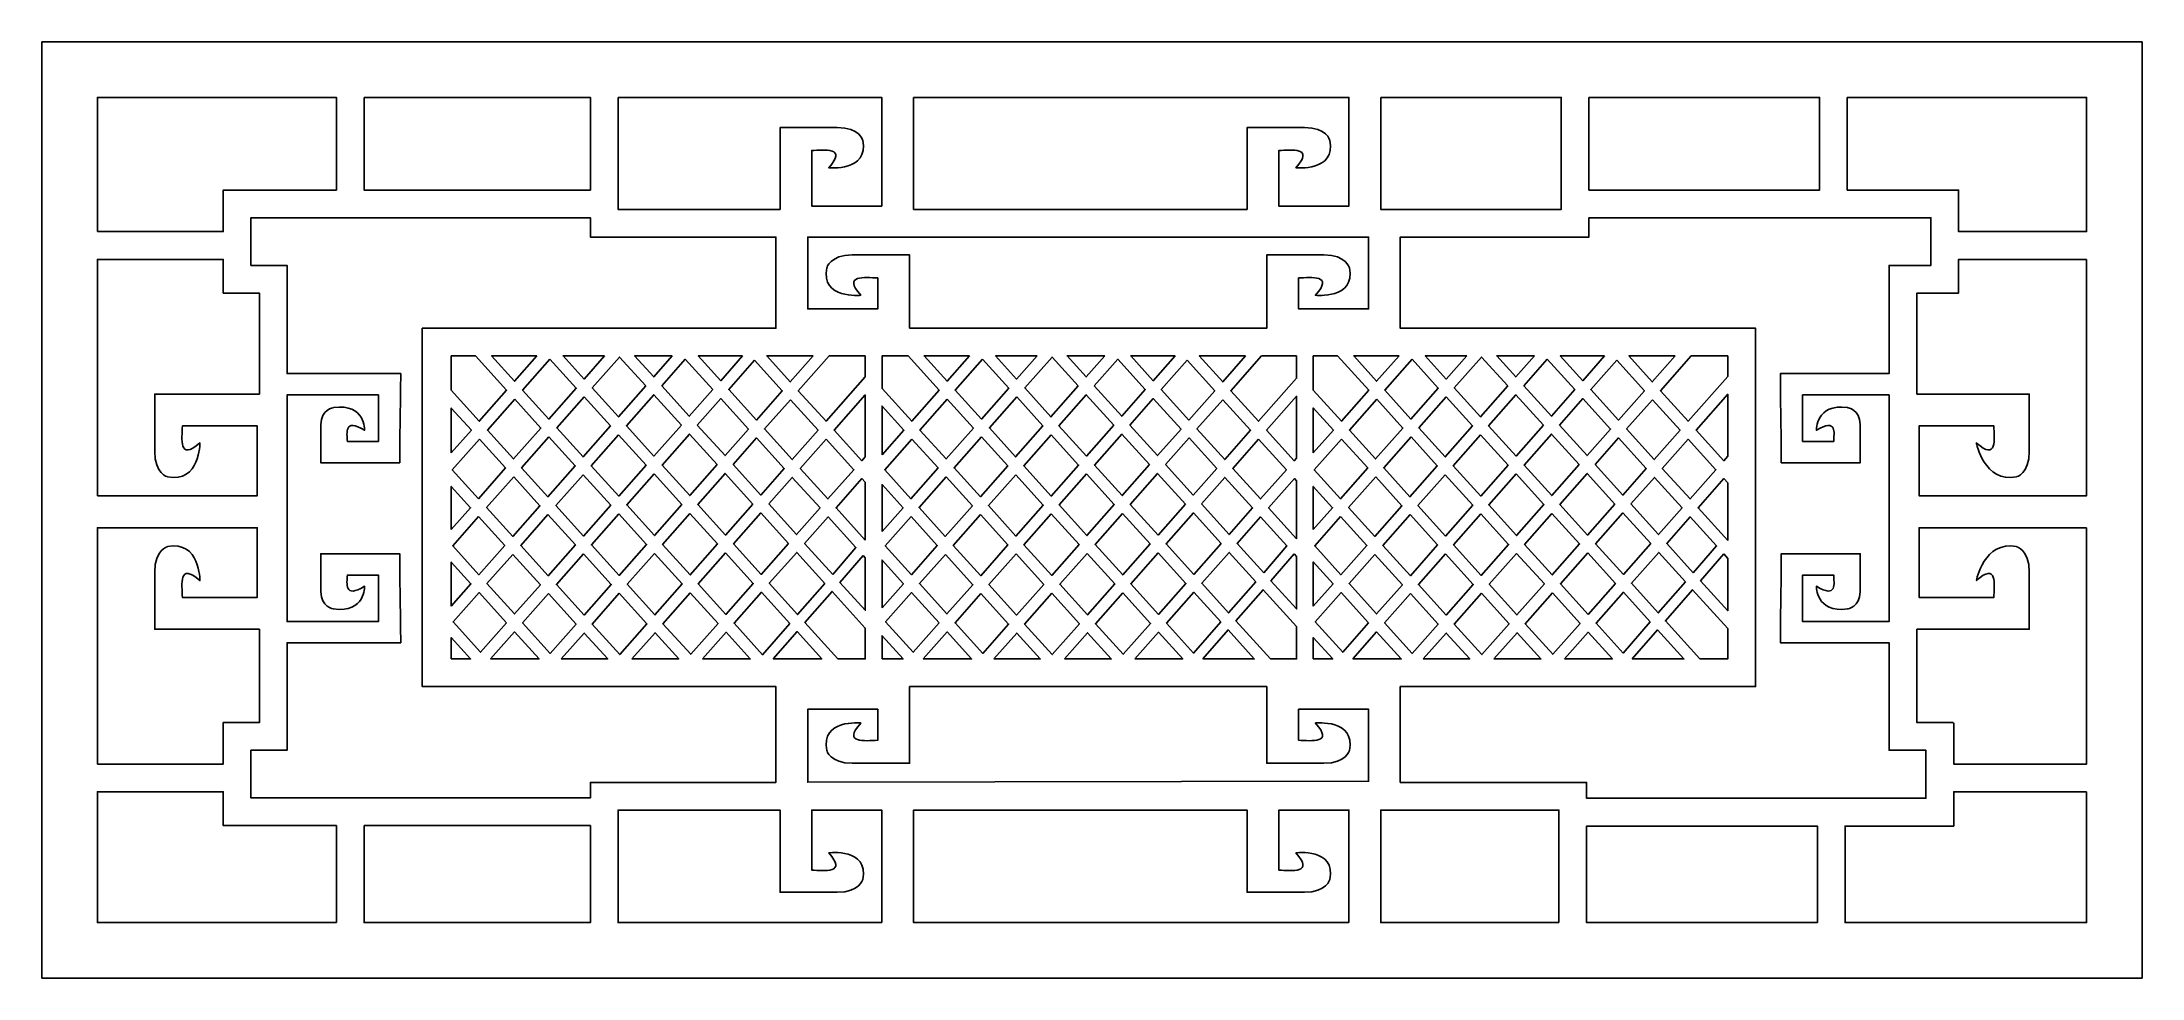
# Model space of a CAD drawing. Header units: centimetres. Extents: x -37.2 to 38.6, y 16.9 to 50.7.
import ezdxf

# ---------------------------------------------------------------- set-up
doc = ezdxf.new("R2010")
doc.units = ezdxf.units.CM
doc.header["$MEASUREMENT"] = 0
doc.layers.add('layer 1', color=7, linetype='Continuous')

msp = doc.modelspace()

# ---------------------------------------------------------------- linework, layer by layer
at = {"layer": 'layer 1', "color": 15}
for points, knots in [([(36.62549, 50.69217), (36.62549, 50.69217), (38.62549, 50.69217), (38.62549, 50.69217), (38.62549, 50.69217), (38.62549, 50.69217), (38.62549, 48.69217), (38.62549, 48.69217), (38.62549, 48.69217), (38.62549, 48.69217), (38.62549, 18.89217), (38.62549, 18.89217), (38.62549, 18.89217), (38.62549, 18.89217), (38.62549, 16.89217), (38.62549, 16.89217), (38.62549, 16.89217), (38.62549, 16.89217), (36.62549, 16.89217), (36.62549, 16.89217), (36.62549, 16.89217), (36.62549, 16.89217), (-35.17451, 16.89217), (-35.17451, 16.89217), (-35.17451, 16.89217), (-35.17451, 16.89217), (-37.17451, 16.89217), (-37.17451, 16.89217), (-37.17451, 16.89217), (-37.17451, 16.89217), (-37.17451, 18.89217), (-37.17451, 18.89217), (-37.17451, 18.89217), (-37.17451, 18.89217), (-37.17451, 48.69217), (-37.17451, 48.69217), (-37.17451, 48.69217), (-37.17451, 48.69217), (-37.17451, 50.69217), (-37.17451, 50.69217), (-37.17451, 50.69217), (-37.17451, 50.69217), (-35.17451, 50.69217), (-35.17451, 50.69217), (-35.17451, 50.69217), (-35.17451, 50.69217), (36.62549, 50.69217), (36.62549, 50.69217)], [0, 0, 0, 0, 0.07692308, 0.07692308, 0.07692308, 0.07692308, 0.15384615, 0.15384615, 0.15384615, 0.15384615, 0.23076923, 0.23076923, 0.23076923, 0.23076923, 0.30769231, 0.30769231, 0.30769231, 0.30769231, 0.38461538, 0.38461538, 0.38461538, 0.38461538, 0.46153846, 0.46153846, 0.46153846, 0.46153846, 0.53846154, 0.53846154, 0.53846154, 0.53846154, 0.61538462, 0.61538462, 0.61538462, 0.61538462, 0.69230769, 0.69230769, 0.69230769, 0.69230769, 0.76923077, 0.76923077, 0.76923077, 0.76923077, 0.84615385, 0.84615385, 0.84615385, 0.84615385, 1, 1, 1, 1]), ([(-35.17451, 43.84324), (-35.17451, 43.84324), (-30.63339, 43.84324), (-30.63339, 43.84324), (-30.63339, 43.84324), (-30.63339, 43.84324), (-30.63339, 44.34514), (-30.63339, 44.34514), (-30.63339, 44.34514), (-30.63339, 44.34514), (-30.63339, 44.78166), (-30.63339, 44.78166), (-30.63339, 44.78166), (-30.63339, 44.78166), (-30.63339, 45.34514), (-30.63339, 45.34514), (-30.63339, 45.34514), (-30.63339, 45.34514), (-26.54592, 45.34514), (-26.54592, 45.34514), (-26.54592, 45.34514), (-26.54592, 45.34514), (-26.54592, 48.69217), (-26.54592, 48.69217), (-26.54592, 48.69217), (-26.54592, 48.69217), (-35.17451, 48.69217), (-35.17451, 48.69217), (-35.17451, 48.69217), (-35.17451, 48.69217), (-35.17451, 43.84324), (-35.17451, 43.84324)], [0, 0, 0, 0, 0.11111111, 0.11111111, 0.11111111, 0.11111111, 0.22222222, 0.22222222, 0.22222222, 0.22222222, 0.33333333, 0.33333333, 0.33333333, 0.33333333, 0.44444444, 0.44444444, 0.44444444, 0.44444444, 0.55555556, 0.55555556, 0.55555556, 0.55555556, 0.66666667, 0.66666667, 0.66666667, 0.66666667, 0.77777778, 0.77777778, 0.77777778, 0.77777778, 1, 1, 1, 1]), ([(-25.54592, 48.69217), (-25.54592, 48.69217), (-25.54592, 45.34514), (-25.54592, 45.34514), (-25.54592, 45.34514), (-25.54592, 45.34514), (-17.38203, 45.34514), (-17.38203, 45.34514), (-17.38203, 45.34514), (-17.38203, 45.34514), (-17.38203, 48.69217), (-17.38203, 48.69217), (-17.38203, 48.69217), (-17.38203, 48.69217), (-25.54592, 48.69217), (-25.54592, 48.69217)], [0, 0, 0, 0, 0.2, 0.2, 0.2, 0.2, 0.4, 0.4, 0.4, 0.4, 0.6, 0.6, 0.6, 0.6, 1, 1, 1, 1]), ([(-16.38203, 48.69217), (-16.38203, 48.69217), (-16.38203, 44.6477), (-16.38203, 44.6477), (-16.38203, 44.6477), (-16.38203, 44.6477), (-10.53622, 44.6477), (-10.53622, 44.6477), (-10.53622, 44.6477), (-10.53622, 44.6477), (-10.53622, 47.60415), (-10.53622, 47.60415), (-10.53622, 47.60415), (-10.53622, 47.60415), (-9.38827, 47.60415), (-9.38827, 47.60415), (-9.38827, 47.60415), (-9.38827, 47.60415), (-8.46991, 47.60415), (-8.46991, 47.60415), (-8.46991, 47.60415), (-7.65633, 47.60415), (-7.55155, 47.14497), (-7.55155, 47.14497), (-7.55155, 47.14497), (-7.32196, 45.99702), (-8.77603, 46.15008), (-8.77603, 46.15008), (-8.77603, 46.15008), (-8.09593, 46.90983), (-8.93786, 46.78483), (-9.38827, 46.77425), (-9.38827, 46.77425), (-9.38827, 46.77425), (-9.38827, 44.76647), (-9.38827, 44.76647), (-9.38827, 44.76647), (-9.38827, 44.76647), (-6.86278, 44.76647), (-6.86278, 44.76647), (-6.86278, 44.76647), (-6.86278, 44.76647), (-6.86278, 48.69217), (-6.86278, 48.69217), (-6.86278, 48.69217), (-6.86278, 48.69217), (-16.38203, 48.69217), (-16.38203, 48.69217)], [0, 0, 0, 0, 0.07692308, 0.07692308, 0.07692308, 0.07692308, 0.15384615, 0.15384615, 0.15384615, 0.15384615, 0.23076923, 0.23076923, 0.23076923, 0.23076923, 0.30769231, 0.30769231, 0.30769231, 0.30769231, 0.38461538, 0.38461538, 0.38461538, 0.38461538, 0.46153846, 0.46153846, 0.46153846, 0.46153846, 0.53846154, 0.53846154, 0.53846154, 0.53846154, 0.61538462, 0.61538462, 0.61538462, 0.61538462, 0.69230769, 0.69230769, 0.69230769, 0.69230769, 0.76923077, 0.76923077, 0.76923077, 0.76923077, 0.84615385, 0.84615385, 0.84615385, 0.84615385, 1, 1, 1, 1]), ([(-5.71483, 48.69217), (-5.71483, 48.69217), (-5.71483, 44.6477), (-5.71483, 44.6477), (-5.71483, 44.6477), (-5.71483, 44.6477), (6.32424, 44.6477), (6.32424, 44.6477), (6.32424, 44.6477), (6.32424, 44.6477), (6.32424, 47.60415), (6.32424, 47.60415), (6.32424, 47.60415), (6.32424, 47.60415), (7.47219, 47.60415), (7.47219, 47.60415), (7.47219, 47.60415), (7.47219, 47.60415), (8.39055, 47.60415), (8.39055, 47.60415), (8.39055, 47.60415), (9.20413, 47.60415), (9.30891, 47.14497), (9.30891, 47.14497), (9.30891, 47.14497), (9.5385, 45.99702), (8.08443, 46.15008), (8.08443, 46.15008), (8.08443, 46.15008), (8.76453, 46.90983), (7.9226, 46.78483), (7.47219, 46.77425), (7.47219, 46.77425), (7.47219, 46.77425), (7.47219, 44.76647), (7.47219, 44.76647), (7.47219, 44.76647), (7.47219, 44.76647), (9.99768, 44.76647), (9.99768, 44.76647), (9.99768, 44.76647), (9.99768, 44.76647), (9.99768, 48.69217), (9.99768, 48.69217), (9.99768, 48.69217), (9.99768, 48.69217), (-5.71483, 48.69217), (-5.71483, 48.69217)], [0, 0, 0, 0, 0.07692308, 0.07692308, 0.07692308, 0.07692308, 0.15384615, 0.15384615, 0.15384615, 0.15384615, 0.23076923, 0.23076923, 0.23076923, 0.23076923, 0.30769231, 0.30769231, 0.30769231, 0.30769231, 0.38461538, 0.38461538, 0.38461538, 0.38461538, 0.46153846, 0.46153846, 0.46153846, 0.46153846, 0.53846154, 0.53846154, 0.53846154, 0.53846154, 0.61538462, 0.61538462, 0.61538462, 0.61538462, 0.69230769, 0.69230769, 0.69230769, 0.69230769, 0.76923077, 0.76923077, 0.76923077, 0.76923077, 0.84615385, 0.84615385, 0.84615385, 0.84615385, 1, 1, 1, 1]), ([(11.14563, 48.69217), (11.14563, 48.69217), (11.14563, 44.6477), (11.14563, 44.6477), (11.14563, 44.6477), (11.14563, 44.6477), (17.66433, 44.6477), (17.66433, 44.6477), (17.66433, 44.6477), (17.66433, 44.6477), (17.66433, 45.34514), (17.66433, 45.34514), (17.66433, 45.34514), (17.66433, 45.34514), (17.66433, 48.69217), (17.66433, 48.69217), (17.66433, 48.69217), (17.66433, 48.69217), (11.14563, 48.69217), (11.14563, 48.69217)], [0, 0, 0, 0, 0.16666667, 0.16666667, 0.16666667, 0.16666667, 0.33333333, 0.33333333, 0.33333333, 0.33333333, 0.5, 0.5, 0.5, 0.5, 0.66666667, 0.66666667, 0.66666667, 0.66666667, 1, 1, 1, 1]), ([(18.66433, 48.69217), (18.66433, 48.69217), (18.66433, 45.34514), (18.66433, 45.34514), (18.66433, 45.34514), (18.66433, 45.34514), (26.98593, 45.34514), (26.98593, 45.34514), (26.98593, 45.34514), (26.98593, 45.34514), (26.98593, 48.69217), (26.98593, 48.69217), (26.98593, 48.69217), (26.98593, 48.69217), (18.66433, 48.69217), (18.66433, 48.69217)], [0, 0, 0, 0, 0.2, 0.2, 0.2, 0.2, 0.4, 0.4, 0.4, 0.4, 0.6, 0.6, 0.6, 0.6, 1, 1, 1, 1]), ([(27.98593, 48.69217), (27.98593, 48.69217), (27.98593, 45.34514), (27.98593, 45.34514), (27.98593, 45.34514), (27.98593, 45.34514), (32.00609, 45.34514), (32.00609, 45.34514), (32.00609, 45.34514), (32.00609, 45.34514), (32.00609, 44.78166), (32.00609, 44.78166), (32.00609, 44.78166), (32.00609, 44.78166), (32.00609, 44.34514), (32.00609, 44.34514), (32.00609, 44.34514), (32.00609, 44.34514), (32.00609, 43.84324), (32.00609, 43.84324), (32.00609, 43.84324), (32.00609, 43.84324), (36.62549, 43.84324), (36.62549, 43.84324), (36.62549, 43.84324), (36.62549, 43.84324), (36.62549, 48.69217), (36.62549, 48.69217), (36.62549, 48.69217), (36.62549, 48.69217), (27.98593, 48.69217), (27.98593, 48.69217)], [0, 0, 0, 0, 0.11111111, 0.11111111, 0.11111111, 0.11111111, 0.22222222, 0.22222222, 0.22222222, 0.22222222, 0.33333333, 0.33333333, 0.33333333, 0.33333333, 0.44444444, 0.44444444, 0.44444444, 0.44444444, 0.55555556, 0.55555556, 0.55555556, 0.55555556, 0.66666667, 0.66666667, 0.66666667, 0.66666667, 0.77777778, 0.77777778, 0.77777778, 0.77777778, 1, 1, 1, 1]), ([(-27.11009, 31.44495), (-27.11009, 31.44495), (-27.11009, 32.21025), (-27.11009, 32.21025), (-27.11009, 32.21025), (-27.11009, 32.21025), (-24.26069, 32.21025), (-24.26069, 32.21025), (-24.26069, 32.21025), (-24.26069, 32.21025), (-24.26145, 32.05719), (-24.26145, 32.05719), (-24.26145, 32.05719), (-24.26145, 31.00679), (-24.22697, 30.01039), (-24.22697, 28.99599), (-24.22697, 28.99599), (-24.22697, 28.99599), (-28.32777, 28.99599), (-28.32777, 28.99599), (-28.32777, 28.99599), (-28.32777, 28.99599), (-28.32777, 26.11708), (-28.32777, 26.11708), (-28.32777, 26.11708), (-28.32777, 26.11708), (-28.32777, 25.40838), (-28.32777, 25.40838), (-28.32777, 25.40838), (-28.32777, 25.40838), (-28.32777, 25.11708), (-28.32777, 25.11708), (-28.32777, 25.11708), (-28.32777, 25.11708), (-29.63339, 25.11708), (-29.63339, 25.11708), (-29.63339, 25.11708), (-29.63339, 25.11708), (-29.63339, 23.39828), (-29.63339, 23.39828), (-29.63339, 23.39828), (-29.63339, 23.39828), (-17.38203, 23.39828), (-17.38203, 23.39828), (-17.38203, 23.39828), (-17.38203, 23.39828), (-17.38203, 23.95691), (-17.38203, 23.95691), (-17.38203, 23.95691), (-17.38203, 23.95691), (-17.38203, 23.95692), (-17.38203, 23.95692), (-17.38203, 23.95692), (-17.38203, 23.95692), (-10.68201, 23.95692), (-10.68201, 23.95692), (-10.68201, 23.95692), (-10.68201, 23.95692), (-10.68201, 27.41401), (-10.68201, 27.41401), (-10.68201, 27.41401), (-10.68201, 27.41401), (-23.44875, 27.41401), (-23.44875, 27.41401), (-23.44875, 27.41401), (-23.44875, 27.41401), (-23.44875, 27.76841), (-23.44875, 27.76841), (-23.44875, 27.76841), (-23.44875, 27.76841), (-23.44875, 28.41401), (-23.44875, 28.41401), (-23.44875, 28.41401), (-23.44875, 28.41401), (-23.44875, 39.35485), (-23.44875, 39.35485), (-23.44875, 39.35485), (-23.44875, 39.35485), (-23.44875, 40.34413), (-23.44875, 40.34413), (-23.44875, 40.34413), (-23.44875, 40.34413), (-23.44875, 40.35485), (-23.44875, 40.35485), (-23.44875, 40.35485), (-23.44875, 40.35485), (-10.68201, 40.35485), (-10.68201, 40.35485), (-10.68201, 40.35485), (-10.68201, 40.35485), (-10.68201, 43.6477), (-10.68201, 43.6477), (-10.68201, 43.6477), (-10.68201, 43.6477), (-17.38203, 43.6477), (-17.38203, 43.6477), (-17.38203, 43.6477), (-17.38203, 43.6477), (-17.38203, 43.76029), (-17.38203, 43.76029), (-17.38203, 43.76029), (-17.38203, 43.76029), (-17.38203, 44.34514), (-17.38203, 44.34514), (-17.38203, 44.34514), (-17.38203, 44.34514), (-29.63339, 44.34514), (-29.63339, 44.34514), (-29.63339, 44.34514), (-29.63339, 44.34514), (-29.63339, 42.62408), (-29.63339, 42.62408), (-29.63339, 42.62408), (-29.63339, 42.62408), (-29.32777, 42.62408), (-29.32777, 42.62408), (-29.32777, 42.62408), (-29.32777, 42.62408), (-28.32777, 42.62408), (-28.32777, 42.62408), (-28.32777, 42.62408), (-28.32777, 42.62408), (-28.32777, 41.62408), (-28.32777, 41.62408), (-28.32777, 41.62408), (-28.32777, 41.62408), (-28.32777, 38.7153), (-28.32777, 38.7153), (-28.32777, 38.7153), (-28.32777, 38.7153), (-24.22697, 38.7153), (-24.22697, 38.7153), (-24.22697, 38.7153), (-24.22697, 37.7009), (-24.26145, 36.7045), (-24.26145, 35.6541), (-24.26145, 35.6541), (-24.26145, 35.6541), (-24.26069, 35.50104), (-24.26069, 35.50104), (-24.26069, 35.50104), (-24.26069, 35.50104), (-27.11009, 35.50104), (-27.11009, 35.50104), (-27.11009, 35.50104), (-27.11009, 35.50104), (-27.11009, 36.26634), (-27.11009, 36.26634), (-27.11009, 36.26634), (-27.11009, 36.26634), (-27.11009, 36.87858), (-27.11009, 36.87858), (-27.11009, 36.87858), (-27.11009, 37.42097), (-26.65091, 37.49082), (-26.65091, 37.49082), (-26.65091, 37.49082), (-25.50296, 37.64388), (-25.52802, 36.6745), (-25.52802, 36.6745), (-25.52802, 36.6745), (-26.28777, 37.1279), (-26.16277, 36.56661), (-26.15219, 36.26634), (-26.15219, 36.26634), (-26.15219, 36.26634), (-25.0319, 36.26634), (-25.0319, 36.26634), (-25.0319, 36.26634), (-25.0319, 36.26634), (-25.0319, 37.95), (-25.0319, 37.95), (-25.0319, 37.95), (-25.0319, 37.95), (-28.32777, 37.95), (-28.32777, 37.95), (-28.32777, 37.95), (-28.32777, 37.95), (-28.32777, 29.76129), (-28.32777, 29.76129), (-28.32777, 29.76129), (-28.32777, 29.76129), (-25.0319, 29.76129), (-25.0319, 29.76129), (-25.0319, 29.76129), (-25.0319, 29.76129), (-25.0319, 31.44495), (-25.0319, 31.44495), (-25.0319, 31.44495), (-25.0319, 31.44495), (-26.15219, 31.44495), (-26.15219, 31.44495), (-26.15219, 31.44495), (-26.16277, 31.14468), (-26.28777, 30.58339), (-25.52802, 31.03679), (-25.52802, 31.03679), (-25.52802, 31.03679), (-25.50296, 30.06741), (-26.65091, 30.22047), (-26.65091, 30.22047), (-26.65091, 30.22047), (-27.11009, 30.29032), (-27.11009, 30.83271), (-27.11009, 30.83271), (-27.11009, 30.83271), (-27.11009, 31.44495), (-27.11009, 31.44495)], [0, 0, 0, 0, 0.01886792, 0.01886792, 0.01886792, 0.01886792, 0.03773585, 0.03773585, 0.03773585, 0.03773585, 0.05660377, 0.05660377, 0.05660377, 0.05660377, 0.0754717, 0.0754717, 0.0754717, 0.0754717, 0.09433962, 0.09433962, 0.09433962, 0.09433962, 0.11320755, 0.11320755, 0.11320755, 0.11320755, 0.13207547, 0.13207547, 0.13207547, 0.13207547, 0.1509434, 0.1509434, 0.1509434, 0.1509434, 0.16981132, 0.16981132, 0.16981132, 0.16981132, 0.18867925, 0.18867925, 0.18867925, 0.18867925, 0.20754717, 0.20754717, 0.20754717, 0.20754717, 0.22641509, 0.22641509, 0.22641509, 0.22641509, 0.24528302, 0.24528302, 0.24528302, 0.24528302, 0.26415094, 0.26415094, 0.26415094, 0.26415094, 0.28301887, 0.28301887, 0.28301887, 0.28301887, 0.30188679, 0.30188679, 0.30188679, 0.30188679, 0.32075472, 0.32075472, 0.32075472, 0.32075472, 0.33962264, 0.33962264, 0.33962264, 0.33962264, 0.35849057, 0.35849057, 0.35849057, 0.35849057, 0.37735849, 0.37735849, 0.37735849, 0.37735849, 0.39622642, 0.39622642, 0.39622642, 0.39622642, 0.41509434, 0.41509434, 0.41509434, 0.41509434, 0.43396226, 0.43396226, 0.43396226, 0.43396226, 0.45283019, 0.45283019, 0.45283019, 0.45283019, 0.47169811, 0.47169811, 0.47169811, 0.47169811, 0.49056604, 0.49056604, 0.49056604, 0.49056604, 0.50943396, 0.50943396, 0.50943396, 0.50943396, 0.52830189, 0.52830189, 0.52830189, 0.52830189, 0.54716981, 0.54716981, 0.54716981, 0.54716981, 0.56603774, 0.56603774, 0.56603774, 0.56603774, 0.58490566, 0.58490566, 0.58490566, 0.58490566, 0.60377358, 0.60377358, 0.60377358, 0.60377358, 0.62264151, 0.62264151, 0.62264151, 0.62264151, 0.64150943, 0.64150943, 0.64150943, 0.64150943, 0.66037736, 0.66037736, 0.66037736, 0.66037736, 0.67924528, 0.67924528, 0.67924528, 0.67924528, 0.69811321, 0.69811321, 0.69811321, 0.69811321, 0.71698113, 0.71698113, 0.71698113, 0.71698113, 0.73584906, 0.73584906, 0.73584906, 0.73584906, 0.75471698, 0.75471698, 0.75471698, 0.75471698, 0.77358491, 0.77358491, 0.77358491, 0.77358491, 0.79245283, 0.79245283, 0.79245283, 0.79245283, 0.81132075, 0.81132075, 0.81132075, 0.81132075, 0.83018868, 0.83018868, 0.83018868, 0.83018868, 0.8490566, 0.8490566, 0.8490566, 0.8490566, 0.86792453, 0.86792453, 0.86792453, 0.86792453, 0.88679245, 0.88679245, 0.88679245, 0.88679245, 0.90566038, 0.90566038, 0.90566038, 0.90566038, 0.9245283, 0.9245283, 0.9245283, 0.9245283, 0.94339623, 0.94339623, 0.94339623, 0.94339623, 0.96226415, 0.96226415, 0.96226415, 0.96226415, 1, 1, 1, 1]), ([(28.4542, 31.44495), (28.4542, 31.44495), (28.4542, 32.21025), (28.4542, 32.21025), (28.4542, 32.21025), (28.4542, 32.21025), (25.6048, 32.21025), (25.6048, 32.21025), (25.6048, 32.21025), (25.6048, 32.21025), (25.60556, 32.05719), (25.60556, 32.05719), (25.60556, 32.05719), (25.60556, 31.00679), (25.57108, 30.01039), (25.57108, 28.99599), (25.57108, 28.99599), (25.57108, 28.99599), (29.49897, 28.99599), (29.49897, 28.99599), (29.49897, 28.99599), (29.49897, 28.99599), (29.49897, 26.11708), (29.49897, 26.11708), (29.49897, 26.11708), (29.49897, 26.11708), (29.49897, 25.40838), (29.49897, 25.40838), (29.49897, 25.40838), (29.49897, 25.40838), (29.49897, 25.11708), (29.49897, 25.11708), (29.49897, 25.11708), (29.49897, 25.11708), (30.82847, 25.11708), (30.82847, 25.11708), (30.82847, 25.11708), (30.82847, 25.11708), (30.82847, 23.38103), (30.82847, 23.38103), (30.82847, 23.38103), (30.82847, 23.38103), (18.57711, 23.38103), (18.57711, 23.38103), (18.57711, 23.38103), (18.57711, 23.38103), (18.57711, 23.95691), (18.57711, 23.95691), (18.57711, 23.95691), (18.57711, 23.95691), (18.57711, 23.95692), (18.57711, 23.95692), (18.57711, 23.95692), (18.57711, 23.95692), (11.85381, 23.95692), (11.85381, 23.95692), (11.85381, 23.95692), (11.85381, 23.95692), (11.85381, 27.41401), (11.85381, 27.41401), (11.85381, 27.41401), (11.85381, 27.41401), (24.67866, 27.41401), (24.67866, 27.41401), (24.67866, 27.41401), (24.67866, 27.41401), (24.67866, 27.76841), (24.67866, 27.76841), (24.67866, 27.76841), (24.67866, 27.76841), (24.67866, 28.41401), (24.67866, 28.41401), (24.67866, 28.41401), (24.67866, 28.41401), (24.67866, 39.35485), (24.67866, 39.35485), (24.67866, 39.35485), (24.67866, 39.35485), (24.67866, 40.34413), (24.67866, 40.34413), (24.67866, 40.34413), (24.67866, 40.34413), (24.67866, 40.35485), (24.67866, 40.35485), (24.67866, 40.35485), (24.67866, 40.35485), (11.85381, 40.35485), (11.85381, 40.35485), (11.85381, 40.35485), (11.85381, 40.35485), (11.85381, 43.6477), (11.85381, 43.6477), (11.85381, 43.6477), (11.85381, 43.6477), (18.57711, 43.6477), (18.57711, 43.6477), (18.57711, 43.6477), (18.57711, 43.6477), (18.57711, 43.64771), (18.57711, 43.64771), (18.57711, 43.64771), (18.57711, 43.64771), (18.66433, 43.64771), (18.66433, 43.64771), (18.66433, 43.64771), (18.66433, 43.64771), (18.66433, 44.34514), (18.66433, 44.34514), (18.66433, 44.34514), (18.66433, 44.34514), (31.00609, 44.34514), (31.00609, 44.34514), (31.00609, 44.34514), (31.00609, 44.34514), (31.00609, 42.62408), (31.00609, 42.62408), (31.00609, 42.62408), (31.00609, 42.62408), (30.49897, 42.62408), (30.49897, 42.62408), (30.49897, 42.62408), (30.49897, 42.62408), (29.49897, 42.62408), (29.49897, 42.62408), (29.49897, 42.62408), (29.49897, 42.62408), (29.49897, 41.62408), (29.49897, 41.62408), (29.49897, 41.62408), (29.49897, 41.62408), (29.49897, 38.7153), (29.49897, 38.7153), (29.49897, 38.7153), (29.49897, 38.7153), (25.57108, 38.7153), (25.57108, 38.7153), (25.57108, 38.7153), (25.57108, 37.7009), (25.60556, 36.7045), (25.60556, 35.6541), (25.60556, 35.6541), (25.60556, 35.6541), (25.6048, 35.50104), (25.6048, 35.50104), (25.6048, 35.50104), (25.6048, 35.50104), (28.4542, 35.50104), (28.4542, 35.50104), (28.4542, 35.50104), (28.4542, 35.50104), (28.4542, 36.26634), (28.4542, 36.26634), (28.4542, 36.26634), (28.4542, 36.26634), (28.4542, 36.87858), (28.4542, 36.87858), (28.4542, 36.87858), (28.4542, 37.42097), (27.99502, 37.49082), (27.99502, 37.49082), (27.99502, 37.49082), (26.84707, 37.64388), (26.87213, 36.6745), (26.87213, 36.6745), (26.87213, 36.6745), (27.63188, 37.1279), (27.50688, 36.56661), (27.4963, 36.26634), (27.4963, 36.26634), (27.4963, 36.26634), (26.37601, 36.26634), (26.37601, 36.26634), (26.37601, 36.26634), (26.37601, 36.26634), (26.37601, 37.95), (26.37601, 37.95), (26.37601, 37.95), (26.37601, 37.95), (29.49897, 37.95), (29.49897, 37.95), (29.49897, 37.95), (29.49897, 37.95), (29.49897, 29.76129), (29.49897, 29.76129), (29.49897, 29.76129), (29.49897, 29.76129), (26.37601, 29.76129), (26.37601, 29.76129), (26.37601, 29.76129), (26.37601, 29.76129), (26.37601, 31.44495), (26.37601, 31.44495), (26.37601, 31.44495), (26.37601, 31.44495), (27.4963, 31.44495), (27.4963, 31.44495), (27.4963, 31.44495), (27.50688, 31.14468), (27.63188, 30.58339), (26.87213, 31.03679), (26.87213, 31.03679), (26.87213, 31.03679), (26.84707, 30.06741), (27.99502, 30.22047), (27.99502, 30.22047), (27.99502, 30.22047), (28.4542, 30.29032), (28.4542, 30.83271), (28.4542, 30.83271), (28.4542, 30.83271), (28.4542, 31.44495), (28.4542, 31.44495)], [0, 0, 0, 0, 0.01851852, 0.01851852, 0.01851852, 0.01851852, 0.03703704, 0.03703704, 0.03703704, 0.03703704, 0.05555556, 0.05555556, 0.05555556, 0.05555556, 0.07407407, 0.07407407, 0.07407407, 0.07407407, 0.09259259, 0.09259259, 0.09259259, 0.09259259, 0.11111111, 0.11111111, 0.11111111, 0.11111111, 0.12962963, 0.12962963, 0.12962963, 0.12962963, 0.14814815, 0.14814815, 0.14814815, 0.14814815, 0.16666667, 0.16666667, 0.16666667, 0.16666667, 0.18518519, 0.18518519, 0.18518519, 0.18518519, 0.2037037, 0.2037037, 0.2037037, 0.2037037, 0.22222222, 0.22222222, 0.22222222, 0.22222222, 0.24074074, 0.24074074, 0.24074074, 0.24074074, 0.25925926, 0.25925926, 0.25925926, 0.25925926, 0.27777778, 0.27777778, 0.27777778, 0.27777778, 0.2962963, 0.2962963, 0.2962963, 0.2962963, 0.31481481, 0.31481481, 0.31481481, 0.31481481, 0.33333333, 0.33333333, 0.33333333, 0.33333333, 0.35185185, 0.35185185, 0.35185185, 0.35185185, 0.37037037, 0.37037037, 0.37037037, 0.37037037, 0.38888889, 0.38888889, 0.38888889, 0.38888889, 0.40740741, 0.40740741, 0.40740741, 0.40740741, 0.42592593, 0.42592593, 0.42592593, 0.42592593, 0.44444444, 0.44444444, 0.44444444, 0.44444444, 0.46296296, 0.46296296, 0.46296296, 0.46296296, 0.48148148, 0.48148148, 0.48148148, 0.48148148, 0.5, 0.5, 0.5, 0.5, 0.51851852, 0.51851852, 0.51851852, 0.51851852, 0.53703704, 0.53703704, 0.53703704, 0.53703704, 0.55555556, 0.55555556, 0.55555556, 0.55555556, 0.57407407, 0.57407407, 0.57407407, 0.57407407, 0.59259259, 0.59259259, 0.59259259, 0.59259259, 0.61111111, 0.61111111, 0.61111111, 0.61111111, 0.62962963, 0.62962963, 0.62962963, 0.62962963, 0.64814815, 0.64814815, 0.64814815, 0.64814815, 0.66666667, 0.66666667, 0.66666667, 0.66666667, 0.68518519, 0.68518519, 0.68518519, 0.68518519, 0.7037037, 0.7037037, 0.7037037, 0.7037037, 0.72222222, 0.72222222, 0.72222222, 0.72222222, 0.74074074, 0.74074074, 0.74074074, 0.74074074, 0.75925926, 0.75925926, 0.75925926, 0.75925926, 0.77777778, 0.77777778, 0.77777778, 0.77777778, 0.7962963, 0.7962963, 0.7962963, 0.7962963, 0.81481481, 0.81481481, 0.81481481, 0.81481481, 0.83333333, 0.83333333, 0.83333333, 0.83333333, 0.85185185, 0.85185185, 0.85185185, 0.85185185, 0.87037037, 0.87037037, 0.87037037, 0.87037037, 0.88888889, 0.88888889, 0.88888889, 0.88888889, 0.90740741, 0.90740741, 0.90740741, 0.90740741, 0.92592593, 0.92592593, 0.92592593, 0.92592593, 0.94444444, 0.94444444, 0.94444444, 0.94444444, 0.96296296, 0.96296296, 0.96296296, 0.96296296, 1, 1, 1, 1]), ([(-5.86062, 40.35485), (-5.86062, 40.35485), (7.03242, 40.35485), (7.03242, 40.35485), (7.03242, 40.35485), (7.03242, 40.35485), (7.03242, 43.00098), (7.03242, 43.00098), (7.03242, 43.00098), (7.03242, 43.00098), (8.18037, 43.00098), (8.18037, 43.00098), (8.18037, 43.00098), (8.18037, 43.00098), (9.09873, 43.00098), (9.09873, 43.00098), (9.09873, 43.00098), (9.91231, 43.00098), (10.01709, 42.5418), (10.01709, 42.5418), (10.01709, 42.5418), (10.24668, 41.39385), (8.79261, 41.54691), (8.79261, 41.54691), (8.79261, 41.54691), (9.47271, 42.30666), (8.63078, 42.18166), (8.18037, 42.17108), (8.18037, 42.17108), (8.18037, 42.17108), (8.18037, 41.05079), (8.18037, 41.05079), (8.18037, 41.05079), (8.18037, 41.05079), (10.70586, 41.05079), (10.70586, 41.05079), (10.70586, 41.05079), (10.70586, 41.05079), (10.70586, 43.6477), (10.70586, 43.6477), (10.70586, 43.6477), (10.70586, 43.6477), (-9.53406, 43.6477), (-9.53406, 43.6477), (-9.53406, 43.6477), (-9.53406, 43.6477), (-9.53406, 41.05079), (-9.53406, 41.05079), (-9.53406, 41.05079), (-9.53406, 41.05079), (-7.00857, 41.05079), (-7.00857, 41.05079), (-7.00857, 41.05079), (-7.00857, 41.05079), (-7.00857, 42.17108), (-7.00857, 42.17108), (-7.00857, 42.17108), (-7.45898, 42.18166), (-8.30091, 42.30666), (-7.62081, 41.54691), (-7.62081, 41.54691), (-7.62081, 41.54691), (-9.07488, 41.39385), (-8.84529, 42.5418), (-8.84529, 42.5418), (-8.84529, 42.5418), (-8.74051, 43.00098), (-7.92693, 43.00098), (-7.92693, 43.00098), (-7.92693, 43.00098), (-7.00857, 43.00098), (-7.00857, 43.00098), (-7.00857, 43.00098), (-7.00857, 43.00098), (-5.86062, 43.00098), (-5.86062, 43.00098), (-5.86062, 43.00098), (-5.86062, 43.00098), (-5.86062, 40.35485), (-5.86062, 40.35485)], [0, 0, 0, 0, 0.04761905, 0.04761905, 0.04761905, 0.04761905, 0.0952381, 0.0952381, 0.0952381, 0.0952381, 0.14285714, 0.14285714, 0.14285714, 0.14285714, 0.19047619, 0.19047619, 0.19047619, 0.19047619, 0.23809524, 0.23809524, 0.23809524, 0.23809524, 0.28571429, 0.28571429, 0.28571429, 0.28571429, 0.33333333, 0.33333333, 0.33333333, 0.33333333, 0.38095238, 0.38095238, 0.38095238, 0.38095238, 0.42857143, 0.42857143, 0.42857143, 0.42857143, 0.47619048, 0.47619048, 0.47619048, 0.47619048, 0.52380952, 0.52380952, 0.52380952, 0.52380952, 0.57142857, 0.57142857, 0.57142857, 0.57142857, 0.61904762, 0.61904762, 0.61904762, 0.61904762, 0.66666667, 0.66666667, 0.66666667, 0.66666667, 0.71428571, 0.71428571, 0.71428571, 0.71428571, 0.76190476, 0.76190476, 0.76190476, 0.76190476, 0.80952381, 0.80952381, 0.80952381, 0.80952381, 0.85714286, 0.85714286, 0.85714286, 0.85714286, 0.9047619, 0.9047619, 0.9047619, 0.9047619, 1, 1, 1, 1]), ([(-35.17451, 34.30701), (-35.17451, 34.30701), (-29.40741, 34.30701), (-29.40741, 34.30701), (-29.40741, 34.30701), (-29.40741, 34.30701), (-29.40741, 36.8271), (-29.40741, 36.8271), (-29.40741, 36.8271), (-29.40741, 36.8271), (-32.10879, 36.8271), (-32.10879, 36.8271), (-32.10879, 36.8271), (-32.11953, 36.37669), (-32.24644, 35.53476), (-31.47511, 36.21486), (-31.47511, 36.21486), (-31.47511, 36.21486), (-31.47584, 34.76079), (-32.64128, 34.99038), (-32.64128, 34.99038), (-32.64128, 34.99038), (-33.10746, 35.09516), (-33.10746, 35.90874), (-33.10746, 35.90874), (-33.10746, 35.90874), (-33.10746, 36.8271), (-33.10746, 36.8271), (-33.10746, 36.8271), (-33.10746, 36.8271), (-33.10746, 37.97505), (-33.10746, 37.97505), (-33.10746, 37.97505), (-33.10746, 37.97505), (-29.32777, 37.97505), (-29.32777, 37.97505), (-29.32777, 37.97505), (-29.32777, 37.97505), (-29.32777, 41.62408), (-29.32777, 41.62408), (-29.32777, 41.62408), (-29.32777, 41.62408), (-29.63339, 41.62408), (-29.63339, 41.62408), (-29.63339, 41.62408), (-29.63339, 41.62408), (-30.63339, 41.62408), (-30.63339, 41.62408), (-30.63339, 41.62408), (-30.63339, 41.62408), (-30.63339, 42.62408), (-30.63339, 42.62408), (-30.63339, 42.62408), (-30.63339, 42.62408), (-30.63339, 42.84324), (-30.63339, 42.84324), (-30.63339, 42.84324), (-30.63339, 42.84324), (-35.17451, 42.84324), (-35.17451, 42.84324), (-35.17451, 42.84324), (-35.17451, 42.84324), (-35.17451, 34.30701), (-35.17451, 34.30701)], [0, 0, 0, 0, 0.05882353, 0.05882353, 0.05882353, 0.05882353, 0.11764706, 0.11764706, 0.11764706, 0.11764706, 0.17647059, 0.17647059, 0.17647059, 0.17647059, 0.23529412, 0.23529412, 0.23529412, 0.23529412, 0.29411765, 0.29411765, 0.29411765, 0.29411765, 0.35294118, 0.35294118, 0.35294118, 0.35294118, 0.41176471, 0.41176471, 0.41176471, 0.41176471, 0.47058824, 0.47058824, 0.47058824, 0.47058824, 0.52941176, 0.52941176, 0.52941176, 0.52941176, 0.58823529, 0.58823529, 0.58823529, 0.58823529, 0.64705882, 0.64705882, 0.64705882, 0.64705882, 0.70588235, 0.70588235, 0.70588235, 0.70588235, 0.76470588, 0.76470588, 0.76470588, 0.76470588, 0.82352941, 0.82352941, 0.82352941, 0.82352941, 0.88235294, 0.88235294, 0.88235294, 0.88235294, 1, 1, 1, 1]), ([(36.62549, 42.84324), (36.62549, 42.84324), (32.00609, 42.84324), (32.00609, 42.84324), (32.00609, 42.84324), (32.00609, 42.84324), (32.00609, 42.62408), (32.00609, 42.62408), (32.00609, 42.62408), (32.00609, 42.62408), (32.00609, 41.62408), (32.00609, 41.62408), (32.00609, 41.62408), (32.00609, 41.62408), (31.00609, 41.62408), (31.00609, 41.62408), (31.00609, 41.62408), (31.00609, 41.62408), (30.49897, 41.62408), (30.49897, 41.62408), (30.49897, 41.62408), (30.49897, 41.62408), (30.49897, 37.97505), (30.49897, 37.97505), (30.49897, 37.97505), (30.49897, 37.97505), (34.55735, 37.97505), (34.55735, 37.97505), (34.55735, 37.97505), (34.55735, 37.97505), (34.55735, 36.8271), (34.55735, 36.8271), (34.55735, 36.8271), (34.55735, 36.8271), (34.55735, 35.90874), (34.55735, 35.90874), (34.55735, 35.90874), (34.55735, 35.09516), (34.09117, 34.99038), (34.09117, 34.99038), (34.09117, 34.99038), (32.92573, 34.76079), (32.64484, 36.21486), (32.64484, 36.21486), (32.64484, 36.21486), (33.41617, 35.53476), (33.28926, 36.37669), (33.27852, 36.8271), (33.27852, 36.8271), (33.27852, 36.8271), (30.57714, 36.8271), (30.57714, 36.8271), (30.57714, 36.8271), (30.57714, 36.8271), (30.57714, 34.30701), (30.57714, 34.30701), (30.57714, 34.30701), (30.57714, 34.30701), (36.62549, 34.30701), (36.62549, 34.30701), (36.62549, 34.30701), (36.62549, 34.30701), (36.62549, 42.84324), (36.62549, 42.84324)], [0, 0, 0, 0, 0.05882353, 0.05882353, 0.05882353, 0.05882353, 0.11764706, 0.11764706, 0.11764706, 0.11764706, 0.17647059, 0.17647059, 0.17647059, 0.17647059, 0.23529412, 0.23529412, 0.23529412, 0.23529412, 0.29411765, 0.29411765, 0.29411765, 0.29411765, 0.35294118, 0.35294118, 0.35294118, 0.35294118, 0.41176471, 0.41176471, 0.41176471, 0.41176471, 0.47058824, 0.47058824, 0.47058824, 0.47058824, 0.52941176, 0.52941176, 0.52941176, 0.52941176, 0.58823529, 0.58823529, 0.58823529, 0.58823529, 0.64705882, 0.64705882, 0.64705882, 0.64705882, 0.70588235, 0.70588235, 0.70588235, 0.70588235, 0.76470588, 0.76470588, 0.76470588, 0.76470588, 0.82352941, 0.82352941, 0.82352941, 0.82352941, 0.88235294, 0.88235294, 0.88235294, 0.88235294, 1, 1, 1, 1]), ([(-21.52535, 39.35485), (-21.52535, 39.35485), (-22.40197, 39.35485), (-22.40197, 39.35485), (-22.40197, 39.35485), (-22.40197, 39.35485), (-22.40197, 38.11541), (-22.40197, 38.11541), (-22.40197, 38.11541), (-22.40197, 38.11541), (-21.39029, 36.99928), (-21.39029, 36.99928), (-21.39029, 36.99928), (-21.39029, 36.99928), (-20.40312, 38.11676), (-20.40312, 38.11676), (-20.40312, 38.11676), (-20.40312, 38.11676), (-21.52535, 39.35485), (-21.52535, 39.35485)], [0, 0, 0, 0, 0.16666667, 0.16666667, 0.16666667, 0.16666667, 0.33333333, 0.33333333, 0.33333333, 0.33333333, 0.5, 0.5, 0.5, 0.5, 0.66666667, 0.66666667, 0.66666667, 0.66666667, 1, 1, 1, 1]), ([(-19.30938, 39.35485), (-19.30938, 39.35485), (-20.94468, 39.35485), (-20.94468, 39.35485), (-20.94468, 39.35485), (-20.94468, 39.35485), (-20.11651, 38.44119), (-20.11651, 38.44119), (-20.11651, 38.44119), (-20.11651, 38.44119), (-19.30938, 39.35485), (-19.30938, 39.35485)], [0, 0, 0, 0, 0.25, 0.25, 0.25, 0.25, 0.5, 0.5, 0.5, 0.5, 1, 1, 1, 1]), ([(-18.83886, 39.2383), (-18.83886, 39.2383), (-19.82607, 38.12078), (-19.82607, 38.12078), (-19.82607, 38.12078), (-19.82607, 38.12078), (-18.87946, 37.07642), (-18.87946, 37.07642), (-18.87946, 37.07642), (-18.87946, 37.07642), (-17.89225, 38.19394), (-17.89225, 38.19394), (-17.89225, 38.19394), (-17.89225, 38.19394), (-18.83886, 39.2383), (-18.83886, 39.2383)], [0, 0, 0, 0, 0.2, 0.2, 0.2, 0.2, 0.4, 0.4, 0.4, 0.4, 0.6, 0.6, 0.6, 0.6, 1, 1, 1, 1]), ([(-16.86671, 39.35485), (-16.86671, 39.35485), (-18.36383, 39.35485), (-18.36383, 39.35485), (-18.36383, 39.35485), (-18.36383, 39.35485), (-17.60564, 38.51838), (-17.60564, 38.51838), (-17.60564, 38.51838), (-17.60564, 38.51838), (-16.86671, 39.35485), (-16.86671, 39.35485)], [0, 0, 0, 0, 0.25, 0.25, 0.25, 0.25, 0.5, 0.5, 0.5, 0.5, 1, 1, 1, 1]), ([(-15.38143, 38.27124), (-15.38143, 38.27124), (-16.32798, 39.3155), (-16.32798, 39.3155), (-16.32798, 39.3155), (-16.32798, 39.3155), (-17.3152, 38.19798), (-17.3152, 38.19798), (-17.3152, 38.19798), (-17.3152, 38.19798), (-16.36866, 37.15371), (-16.36866, 37.15371), (-16.36866, 37.15371), (-16.36866, 37.15371), (-15.38143, 38.27124), (-15.38143, 38.27124)], [0, 0, 0, 0, 0.2, 0.2, 0.2, 0.2, 0.4, 0.4, 0.4, 0.4, 0.6, 0.6, 0.6, 0.6, 1, 1, 1, 1]), ([(-14.42416, 39.35485), (-14.42416, 39.35485), (-15.78296, 39.35485), (-15.78296, 39.35485), (-15.78296, 39.35485), (-15.78296, 39.35485), (-15.09483, 38.59567), (-15.09483, 38.59567), (-15.09483, 38.59567), (-15.09483, 38.59567), (-14.42416, 39.35485), (-14.42416, 39.35485)], [0, 0, 0, 0, 0.25, 0.25, 0.25, 0.25, 0.5, 0.5, 0.5, 0.5, 1, 1, 1, 1]), ([(-14.80439, 38.27525), (-14.80439, 38.27525), (-13.81079, 37.1791), (-13.81079, 37.1791), (-13.81079, 37.1791), (-13.81079, 37.1791), (-12.96412, 38.13751), (-12.96412, 38.13751), (-12.96412, 38.13751), (-12.96412, 38.13751), (-13.9577, 39.23368), (-13.9577, 39.23368), (-13.9577, 39.23368), (-13.9577, 39.23368), (-14.80439, 38.27525), (-14.80439, 38.27525)], [0, 0, 0, 0, 0.2, 0.2, 0.2, 0.2, 0.4, 0.4, 0.4, 0.4, 0.6, 0.6, 0.6, 0.6, 1, 1, 1, 1]), ([(-11.88873, 39.35485), (-11.88873, 39.35485), (-13.48685, 39.35485), (-13.48685, 39.35485), (-13.48685, 39.35485), (-13.48685, 39.35485), (-12.67751, 38.46198), (-12.67751, 38.46198), (-12.67751, 38.46198), (-12.67751, 38.46198), (-11.88873, 39.35485), (-11.88873, 39.35485)], [0, 0, 0, 0, 0.25, 0.25, 0.25, 0.25, 0.5, 0.5, 0.5, 0.5, 1, 1, 1, 1]), ([(-11.45296, 39.19902), (-11.45296, 39.19902), (-12.3871, 38.14158), (-12.3871, 38.14158), (-12.3871, 38.14158), (-12.3871, 38.14158), (-11.38676, 37.03797), (-11.38676, 37.03797), (-11.38676, 37.03797), (-11.38676, 37.03797), (-10.45261, 38.0954), (-10.45261, 38.0954), (-10.45261, 38.0954), (-10.45261, 38.0954), (-11.45296, 39.19902), (-11.45296, 39.19902)], [0, 0, 0, 0, 0.2, 0.2, 0.2, 0.2, 0.4, 0.4, 0.4, 0.4, 0.6, 0.6, 0.6, 0.6, 1, 1, 1, 1]), ([(-9.34001, 39.35485), (-9.34001, 39.35485), (-11.0135, 39.35485), (-11.0135, 39.35485), (-11.0135, 39.35485), (-11.0135, 39.35485), (-10.16599, 38.41986), (-10.16599, 38.41986), (-10.16599, 38.41986), (-10.16599, 38.41986), (-9.34001, 39.35485), (-9.34001, 39.35485)], [0, 0, 0, 0, 0.25, 0.25, 0.25, 0.25, 0.5, 0.5, 0.5, 0.5, 1, 1, 1, 1]), ([(-7.45822, 39.35485), (-7.45822, 39.35485), (-8.76657, 39.35485), (-8.76657, 39.35485), (-8.76657, 39.35485), (-8.76657, 39.35485), (-9.87558, 38.09948), (-9.87558, 38.09948), (-9.87558, 38.09948), (-9.87558, 38.09948), (-8.87521, 36.99583), (-8.87521, 36.99583), (-8.87521, 36.99583), (-8.87521, 36.99583), (-7.45822, 38.59985), (-7.45822, 38.59985), (-7.45822, 38.59985), (-7.45822, 38.59985), (-7.45822, 39.35485), (-7.45822, 39.35485)], [0, 0, 0, 0, 0.16666667, 0.16666667, 0.16666667, 0.16666667, 0.33333333, 0.33333333, 0.33333333, 0.33333333, 0.5, 0.5, 0.5, 0.5, 0.66666667, 0.66666667, 0.66666667, 0.66666667, 1, 1, 1, 1]), ([(-5.91395, 39.35485), (-5.91395, 39.35485), (-6.8514, 39.35485), (-6.8514, 39.35485), (-6.8514, 39.35485), (-6.8514, 39.35485), (-6.8514, 38.18253), (-6.8514, 38.18253), (-6.8514, 38.18253), (-6.8514, 38.18253), (-5.77889, 36.99928), (-5.77889, 36.99928), (-5.77889, 36.99928), (-5.77889, 36.99928), (-4.79171, 38.11676), (-4.79171, 38.11676), (-4.79171, 38.11676), (-4.79171, 38.11676), (-5.91395, 39.35485), (-5.91395, 39.35485)], [0, 0, 0, 0, 0.16666667, 0.16666667, 0.16666667, 0.16666667, 0.33333333, 0.33333333, 0.33333333, 0.33333333, 0.5, 0.5, 0.5, 0.5, 0.66666667, 0.66666667, 0.66666667, 0.66666667, 1, 1, 1, 1]), ([(-3.69798, 39.35485), (-3.69798, 39.35485), (-5.33327, 39.35485), (-5.33327, 39.35485), (-5.33327, 39.35485), (-5.33327, 39.35485), (-4.50511, 38.44119), (-4.50511, 38.44119), (-4.50511, 38.44119), (-4.50511, 38.44119), (-3.69798, 39.35485), (-3.69798, 39.35485)], [0, 0, 0, 0, 0.25, 0.25, 0.25, 0.25, 0.5, 0.5, 0.5, 0.5, 1, 1, 1, 1]), ([(-3.22746, 39.2383), (-3.22746, 39.2383), (-4.21468, 38.12078), (-4.21468, 38.12078), (-4.21468, 38.12078), (-4.21468, 38.12078), (-3.26805, 37.07642), (-3.26805, 37.07642), (-3.26805, 37.07642), (-3.26805, 37.07642), (-2.28084, 38.19394), (-2.28084, 38.19394), (-2.28084, 38.19394), (-2.28084, 38.19394), (-3.22746, 39.2383), (-3.22746, 39.2383)], [0, 0, 0, 0, 0.2, 0.2, 0.2, 0.2, 0.4, 0.4, 0.4, 0.4, 0.6, 0.6, 0.6, 0.6, 1, 1, 1, 1]), ([(-1.2553, 39.35485), (-1.2553, 39.35485), (-2.75243, 39.35485), (-2.75243, 39.35485), (-2.75243, 39.35485), (-2.75243, 39.35485), (-1.99423, 38.51838), (-1.99423, 38.51838), (-1.99423, 38.51838), (-1.99423, 38.51838), (-1.2553, 39.35485), (-1.2553, 39.35485)], [0, 0, 0, 0, 0.25, 0.25, 0.25, 0.25, 0.5, 0.5, 0.5, 0.5, 1, 1, 1, 1]), ([(0.22997, 38.27124), (0.22997, 38.27124), (-0.71657, 39.3155), (-0.71657, 39.3155), (-0.71657, 39.3155), (-0.71657, 39.3155), (-1.7038, 38.19798), (-1.7038, 38.19798), (-1.7038, 38.19798), (-1.7038, 38.19798), (-0.75725, 37.15371), (-0.75725, 37.15371), (-0.75725, 37.15371), (-0.75725, 37.15371), (0.22997, 38.27124), (0.22997, 38.27124)], [0, 0, 0, 0, 0.2, 0.2, 0.2, 0.2, 0.4, 0.4, 0.4, 0.4, 0.6, 0.6, 0.6, 0.6, 1, 1, 1, 1]), ([(1.18725, 39.35485), (1.18725, 39.35485), (-0.17156, 39.35485), (-0.17156, 39.35485), (-0.17156, 39.35485), (-0.17156, 39.35485), (0.51658, 38.59567), (0.51658, 38.59567), (0.51658, 38.59567), (0.51658, 38.59567), (1.18725, 39.35485), (1.18725, 39.35485)], [0, 0, 0, 0, 0.25, 0.25, 0.25, 0.25, 0.5, 0.5, 0.5, 0.5, 1, 1, 1, 1]), ([(0.80701, 38.27525), (0.80701, 38.27525), (1.80061, 37.1791), (1.80061, 37.1791), (1.80061, 37.1791), (1.80061, 37.1791), (2.64729, 38.13751), (2.64729, 38.13751), (2.64729, 38.13751), (2.64729, 38.13751), (1.65369, 39.23368), (1.65369, 39.23368), (1.65369, 39.23368), (1.65369, 39.23368), (0.80701, 38.27525), (0.80701, 38.27525)], [0, 0, 0, 0, 0.2, 0.2, 0.2, 0.2, 0.4, 0.4, 0.4, 0.4, 0.6, 0.6, 0.6, 0.6, 1, 1, 1, 1]), ([(3.72267, 39.35485), (3.72267, 39.35485), (2.12456, 39.35485), (2.12456, 39.35485), (2.12456, 39.35485), (2.12456, 39.35485), (2.93389, 38.46198), (2.93389, 38.46198), (2.93389, 38.46198), (2.93389, 38.46198), (3.72267, 39.35485), (3.72267, 39.35485)], [0, 0, 0, 0, 0.25, 0.25, 0.25, 0.25, 0.5, 0.5, 0.5, 0.5, 1, 1, 1, 1]), ([(4.15844, 39.19902), (4.15844, 39.19902), (3.22429, 38.14158), (3.22429, 38.14158), (3.22429, 38.14158), (3.22429, 38.14158), (4.22464, 37.03797), (4.22464, 37.03797), (4.22464, 37.03797), (4.22464, 37.03797), (5.15879, 38.0954), (5.15879, 38.0954), (5.15879, 38.0954), (5.15879, 38.0954), (4.15844, 39.19902), (4.15844, 39.19902)], [0, 0, 0, 0, 0.2, 0.2, 0.2, 0.2, 0.4, 0.4, 0.4, 0.4, 0.6, 0.6, 0.6, 0.6, 1, 1, 1, 1]), ([(6.27139, 39.35485), (6.27139, 39.35485), (4.59791, 39.35485), (4.59791, 39.35485), (4.59791, 39.35485), (4.59791, 39.35485), (5.44542, 38.41986), (5.44542, 38.41986), (5.44542, 38.41986), (5.44542, 38.41986), (6.27139, 39.35485), (6.27139, 39.35485)], [0, 0, 0, 0, 0.25, 0.25, 0.25, 0.25, 0.5, 0.5, 0.5, 0.5, 1, 1, 1, 1]), ([(8.10716, 39.35485), (8.10716, 39.35485), (6.84483, 39.35485), (6.84483, 39.35485), (6.84483, 39.35485), (6.84483, 39.35485), (5.73582, 38.09948), (5.73582, 38.09948), (5.73582, 38.09948), (5.73582, 38.09948), (6.73619, 36.99583), (6.73619, 36.99583), (6.73619, 36.99583), (6.73619, 36.99583), (8.10716, 38.54774), (8.10716, 38.54774), (8.10716, 38.54774), (8.10716, 38.54774), (8.10716, 39.35485), (8.10716, 39.35485)], [0, 0, 0, 0, 0.16666667, 0.16666667, 0.16666667, 0.16666667, 0.33333333, 0.33333333, 0.33333333, 0.33333333, 0.5, 0.5, 0.5, 0.5, 0.66666667, 0.66666667, 0.66666667, 0.66666667, 1, 1, 1, 1]), ([(9.59125, 39.35485), (9.59125, 39.35485), (8.71398, 39.35485), (8.71398, 39.35485), (8.71398, 39.35485), (8.71398, 39.35485), (8.71398, 38.11614), (8.71398, 38.11614), (8.71398, 38.11614), (8.71398, 38.11614), (9.72631, 36.99928), (9.72631, 36.99928), (9.72631, 36.99928), (9.72631, 36.99928), (10.71348, 38.11676), (10.71348, 38.11676), (10.71348, 38.11676), (10.71348, 38.11676), (9.59125, 39.35485), (9.59125, 39.35485)], [0, 0, 0, 0, 0.16666667, 0.16666667, 0.16666667, 0.16666667, 0.33333333, 0.33333333, 0.33333333, 0.33333333, 0.5, 0.5, 0.5, 0.5, 0.66666667, 0.66666667, 0.66666667, 0.66666667, 1, 1, 1, 1]), ([(11.80721, 39.35485), (11.80721, 39.35485), (10.17193, 39.35485), (10.17193, 39.35485), (10.17193, 39.35485), (10.17193, 39.35485), (11.00008, 38.44119), (11.00008, 38.44119), (11.00008, 38.44119), (11.00008, 38.44119), (11.80721, 39.35485), (11.80721, 39.35485)], [0, 0, 0, 0, 0.25, 0.25, 0.25, 0.25, 0.5, 0.5, 0.5, 0.5, 1, 1, 1, 1]), ([(12.27774, 39.2383), (12.27774, 39.2383), (11.29053, 38.12078), (11.29053, 38.12078), (11.29053, 38.12078), (11.29053, 38.12078), (12.23715, 37.07642), (12.23715, 37.07642), (12.23715, 37.07642), (12.23715, 37.07642), (13.22436, 38.19394), (13.22436, 38.19394), (13.22436, 38.19394), (13.22436, 38.19394), (12.27774, 39.2383), (12.27774, 39.2383)], [0, 0, 0, 0, 0.2, 0.2, 0.2, 0.2, 0.4, 0.4, 0.4, 0.4, 0.6, 0.6, 0.6, 0.6, 1, 1, 1, 1]), ([(14.24989, 39.35485), (14.24989, 39.35485), (12.75278, 39.35485), (12.75278, 39.35485), (12.75278, 39.35485), (12.75278, 39.35485), (13.51097, 38.51838), (13.51097, 38.51838), (13.51097, 38.51838), (13.51097, 38.51838), (14.24989, 39.35485), (14.24989, 39.35485)], [0, 0, 0, 0, 0.25, 0.25, 0.25, 0.25, 0.5, 0.5, 0.5, 0.5, 1, 1, 1, 1]), ([(15.73517, 38.27124), (15.73517, 38.27124), (14.78863, 39.3155), (14.78863, 39.3155), (14.78863, 39.3155), (14.78863, 39.3155), (13.80141, 38.19798), (13.80141, 38.19798), (13.80141, 38.19798), (13.80141, 38.19798), (14.74795, 37.15371), (14.74795, 37.15371), (14.74795, 37.15371), (14.74795, 37.15371), (15.73517, 38.27124), (15.73517, 38.27124)], [0, 0, 0, 0, 0.2, 0.2, 0.2, 0.2, 0.4, 0.4, 0.4, 0.4, 0.6, 0.6, 0.6, 0.6, 1, 1, 1, 1]), ([(16.69244, 39.35485), (16.69244, 39.35485), (15.33364, 39.35485), (15.33364, 39.35485), (15.33364, 39.35485), (15.33364, 39.35485), (16.02178, 38.59567), (16.02178, 38.59567), (16.02178, 38.59567), (16.02178, 38.59567), (16.69244, 39.35485), (16.69244, 39.35485)], [0, 0, 0, 0, 0.25, 0.25, 0.25, 0.25, 0.5, 0.5, 0.5, 0.5, 1, 1, 1, 1]), ([(16.31222, 38.27525), (16.31222, 38.27525), (17.30581, 37.1791), (17.30581, 37.1791), (17.30581, 37.1791), (17.30581, 37.1791), (18.15248, 38.13751), (18.15248, 38.13751), (18.15248, 38.13751), (18.15248, 38.13751), (17.1589, 39.23368), (17.1589, 39.23368), (17.1589, 39.23368), (17.1589, 39.23368), (16.31222, 38.27525), (16.31222, 38.27525)], [0, 0, 0, 0, 0.2, 0.2, 0.2, 0.2, 0.4, 0.4, 0.4, 0.4, 0.6, 0.6, 0.6, 0.6, 1, 1, 1, 1]), ([(19.22787, 39.35485), (19.22787, 39.35485), (17.62975, 39.35485), (17.62975, 39.35485), (17.62975, 39.35485), (17.62975, 39.35485), (18.43909, 38.46198), (18.43909, 38.46198), (18.43909, 38.46198), (18.43909, 38.46198), (19.22787, 39.35485), (19.22787, 39.35485)], [0, 0, 0, 0, 0.25, 0.25, 0.25, 0.25, 0.5, 0.5, 0.5, 0.5, 1, 1, 1, 1]), ([(19.66365, 39.19902), (19.66365, 39.19902), (18.7295, 38.14158), (18.7295, 38.14158), (18.7295, 38.14158), (18.7295, 38.14158), (19.72984, 37.03797), (19.72984, 37.03797), (19.72984, 37.03797), (19.72984, 37.03797), (20.66399, 38.0954), (20.66399, 38.0954), (20.66399, 38.0954), (20.66399, 38.0954), (19.66365, 39.19902), (19.66365, 39.19902)], [0, 0, 0, 0, 0.2, 0.2, 0.2, 0.2, 0.4, 0.4, 0.4, 0.4, 0.6, 0.6, 0.6, 0.6, 1, 1, 1, 1]), ([(21.77659, 39.35485), (21.77659, 39.35485), (20.10311, 39.35485), (20.10311, 39.35485), (20.10311, 39.35485), (20.10311, 39.35485), (20.95062, 38.41986), (20.95062, 38.41986), (20.95062, 38.41986), (20.95062, 38.41986), (21.77659, 39.35485), (21.77659, 39.35485)], [0, 0, 0, 0, 0.25, 0.25, 0.25, 0.25, 0.5, 0.5, 0.5, 0.5, 1, 1, 1, 1]), ([(23.6747, 39.35485), (23.6747, 39.35485), (22.35003, 39.35485), (22.35003, 39.35485), (22.35003, 39.35485), (22.35003, 39.35485), (21.24103, 38.09948), (21.24103, 38.09948), (21.24103, 38.09948), (21.24103, 38.09948), (22.2414, 36.99583), (22.2414, 36.99583), (22.2414, 36.99583), (22.2414, 36.99583), (23.6747, 38.61831), (23.6747, 38.61831), (23.6747, 38.61831), (23.6747, 38.61831), (23.6747, 39.35485), (23.6747, 39.35485)], [0, 0, 0, 0, 0.16666667, 0.16666667, 0.16666667, 0.16666667, 0.33333333, 0.33333333, 0.33333333, 0.33333333, 0.5, 0.5, 0.5, 0.5, 0.66666667, 0.66666667, 0.66666667, 0.66666667, 1, 1, 1, 1]), ([(-14.0974, 36.85464), (-14.0974, 36.85464), (-15.09099, 37.95082), (-15.09099, 37.95082), (-15.09099, 37.95082), (-15.09099, 37.95082), (-16.07823, 36.83328), (-16.07823, 36.83328), (-16.07823, 36.83328), (-16.07823, 36.83328), (-15.08462, 35.73712), (-15.08462, 35.73712), (-15.08462, 35.73712), (-15.08462, 35.73712), (-14.0974, 36.85464), (-14.0974, 36.85464)], [0, 0, 0, 0, 0.2, 0.2, 0.2, 0.2, 0.4, 0.4, 0.4, 0.4, 0.6, 0.6, 0.6, 0.6, 1, 1, 1, 1]), ([(-7.45822, 35.71455), (-7.45822, 35.71455), (-7.45822, 37.95064), (-7.45822, 37.95064), (-7.45822, 37.95064), (-7.45822, 37.95064), (-8.58478, 36.67541), (-8.58478, 36.67541), (-8.58478, 36.67541), (-8.58478, 36.67541), (-7.58438, 35.57175), (-7.58438, 35.57175), (-7.58438, 35.57175), (-7.58438, 35.57175), (-7.45822, 35.71455), (-7.45822, 35.71455)], [0, 0, 0, 0, 0.2, 0.2, 0.2, 0.2, 0.4, 0.4, 0.4, 0.4, 0.6, 0.6, 0.6, 0.6, 1, 1, 1, 1]), ([(1.514, 36.85464), (1.514, 36.85464), (0.5204, 37.95082), (0.5204, 37.95082), (0.5204, 37.95082), (0.5204, 37.95082), (-0.46683, 36.83328), (-0.46683, 36.83328), (-0.46683, 36.83328), (-0.46683, 36.83328), (0.52677, 35.73712), (0.52677, 35.73712), (0.52677, 35.73712), (0.52677, 35.73712), (1.514, 36.85464), (1.514, 36.85464)], [0, 0, 0, 0, 0.2, 0.2, 0.2, 0.2, 0.4, 0.4, 0.4, 0.4, 0.6, 0.6, 0.6, 0.6, 1, 1, 1, 1]), ([(17.01921, 36.85464), (17.01921, 36.85464), (16.02561, 37.95082), (16.02561, 37.95082), (16.02561, 37.95082), (16.02561, 37.95082), (15.03838, 36.83328), (15.03838, 36.83328), (15.03838, 36.83328), (15.03838, 36.83328), (16.03198, 35.73712), (16.03198, 35.73712), (16.03198, 35.73712), (16.03198, 35.73712), (17.01921, 36.85464), (17.01921, 36.85464)], [0, 0, 0, 0, 0.2, 0.2, 0.2, 0.2, 0.4, 0.4, 0.4, 0.4, 0.6, 0.6, 0.6, 0.6, 1, 1, 1, 1]), ([(23.6747, 35.73304), (23.6747, 35.73304), (23.6747, 37.96914), (23.6747, 37.96914), (23.6747, 37.96914), (23.6747, 37.96914), (22.53183, 36.67541), (22.53183, 36.67541), (22.53183, 36.67541), (22.53183, 36.67541), (23.53222, 35.57175), (23.53222, 35.57175), (23.53222, 35.57175), (23.53222, 35.57175), (23.6747, 35.73304), (23.6747, 35.73304)], [0, 0, 0, 0, 0.2, 0.2, 0.2, 0.2, 0.4, 0.4, 0.4, 0.4, 0.6, 0.6, 0.6, 0.6, 1, 1, 1, 1]), ([(-22.40197, 35.85407), (-22.40197, 35.85407), (-21.67689, 36.67488), (-21.67689, 36.67488), (-21.67689, 36.67488), (-21.67689, 36.67488), (-22.40197, 37.47481), (-22.40197, 37.47481), (-22.40197, 37.47481), (-22.40197, 37.47481), (-22.40197, 35.85407), (-22.40197, 35.85407)], [0, 0, 0, 0, 0.25, 0.25, 0.25, 0.25, 0.5, 0.5, 0.5, 0.5, 1, 1, 1, 1]), ([(-20.11268, 37.79636), (-20.11268, 37.79636), (-21.09986, 36.67887), (-21.09986, 36.67887), (-21.09986, 36.67887), (-21.09986, 36.67887), (-20.15324, 35.63454), (-20.15324, 35.63454), (-20.15324, 35.63454), (-20.15324, 35.63454), (-19.16607, 36.75201), (-19.16607, 36.75201), (-19.16607, 36.75201), (-19.16607, 36.75201), (-20.11268, 37.79636), (-20.11268, 37.79636)], [0, 0, 0, 0, 0.2, 0.2, 0.2, 0.2, 0.4, 0.4, 0.4, 0.4, 0.6, 0.6, 0.6, 0.6, 1, 1, 1, 1]), ([(-17.60181, 37.87352), (-17.60181, 37.87352), (-18.58902, 36.75601), (-18.58902, 36.75601), (-18.58902, 36.75601), (-18.58902, 36.75601), (-17.64248, 35.71175), (-17.64248, 35.71175), (-17.64248, 35.71175), (-17.64248, 35.71175), (-16.65526, 36.82926), (-16.65526, 36.82926), (-16.65526, 36.82926), (-16.65526, 36.82926), (-17.60181, 37.87352), (-17.60181, 37.87352)], [0, 0, 0, 0, 0.2, 0.2, 0.2, 0.2, 0.4, 0.4, 0.4, 0.4, 0.6, 0.6, 0.6, 0.6, 1, 1, 1, 1]), ([(-13.52039, 36.8587), (-13.52039, 36.8587), (-12.52005, 35.75509), (-12.52005, 35.75509), (-12.52005, 35.75509), (-12.52005, 35.75509), (-11.67337, 36.71352), (-11.67337, 36.71352), (-11.67337, 36.71352), (-11.67337, 36.71352), (-12.67371, 37.81713), (-12.67371, 37.81713), (-12.67371, 37.81713), (-12.67371, 37.81713), (-13.52039, 36.8587), (-13.52039, 36.8587)], [0, 0, 0, 0, 0.2, 0.2, 0.2, 0.2, 0.4, 0.4, 0.4, 0.4, 0.6, 0.6, 0.6, 0.6, 1, 1, 1, 1]), ([(-10.16221, 37.77503), (-10.16221, 37.77503), (-11.09636, 36.71757), (-11.09636, 36.71757), (-11.09636, 36.71757), (-11.09636, 36.71757), (-10.09599, 35.61394), (-10.09599, 35.61394), (-10.09599, 35.61394), (-10.09599, 35.61394), (-9.16183, 36.67139), (-9.16183, 36.67139), (-9.16183, 36.67139), (-9.16183, 36.67139), (-10.16221, 37.77503), (-10.16221, 37.77503)], [0, 0, 0, 0, 0.2, 0.2, 0.2, 0.2, 0.4, 0.4, 0.4, 0.4, 0.6, 0.6, 0.6, 0.6, 1, 1, 1, 1]), ([(-6.8514, 35.78522), (-6.8514, 35.78522), (-6.06548, 36.67488), (-6.06548, 36.67488), (-6.06548, 36.67488), (-6.06548, 36.67488), (-6.8514, 37.54192), (-6.8514, 37.54192), (-6.8514, 37.54192), (-6.8514, 37.54192), (-6.8514, 35.78522), (-6.8514, 35.78522)], [0, 0, 0, 0, 0.25, 0.25, 0.25, 0.25, 0.5, 0.5, 0.5, 0.5, 1, 1, 1, 1]), ([(-4.50128, 37.79636), (-4.50128, 37.79636), (-5.48847, 36.67887), (-5.48847, 36.67887), (-5.48847, 36.67887), (-5.48847, 36.67887), (-4.54183, 35.63454), (-4.54183, 35.63454), (-4.54183, 35.63454), (-4.54183, 35.63454), (-3.55466, 36.75201), (-3.55466, 36.75201), (-3.55466, 36.75201), (-3.55466, 36.75201), (-4.50128, 37.79636), (-4.50128, 37.79636)], [0, 0, 0, 0, 0.2, 0.2, 0.2, 0.2, 0.4, 0.4, 0.4, 0.4, 0.6, 0.6, 0.6, 0.6, 1, 1, 1, 1]), ([(-1.99041, 37.87352), (-1.99041, 37.87352), (-2.97762, 36.75601), (-2.97762, 36.75601), (-2.97762, 36.75601), (-2.97762, 36.75601), (-2.03107, 35.71175), (-2.03107, 35.71175), (-2.03107, 35.71175), (-2.03107, 35.71175), (-1.04386, 36.82926), (-1.04386, 36.82926), (-1.04386, 36.82926), (-1.04386, 36.82926), (-1.99041, 37.87352), (-1.99041, 37.87352)], [0, 0, 0, 0, 0.2, 0.2, 0.2, 0.2, 0.4, 0.4, 0.4, 0.4, 0.6, 0.6, 0.6, 0.6, 1, 1, 1, 1]), ([(2.09101, 36.8587), (2.09101, 36.8587), (3.09135, 35.75509), (3.09135, 35.75509), (3.09135, 35.75509), (3.09135, 35.75509), (3.93803, 36.71352), (3.93803, 36.71352), (3.93803, 36.71352), (3.93803, 36.71352), (2.93769, 37.81713), (2.93769, 37.81713), (2.93769, 37.81713), (2.93769, 37.81713), (2.09101, 36.8587), (2.09101, 36.8587)], [0, 0, 0, 0, 0.2, 0.2, 0.2, 0.2, 0.4, 0.4, 0.4, 0.4, 0.6, 0.6, 0.6, 0.6, 1, 1, 1, 1]), ([(5.44919, 37.77503), (5.44919, 37.77503), (4.51504, 36.71757), (4.51504, 36.71757), (4.51504, 36.71757), (4.51504, 36.71757), (5.51542, 35.61394), (5.51542, 35.61394), (5.51542, 35.61394), (5.51542, 35.61394), (6.44957, 36.67139), (6.44957, 36.67139), (6.44957, 36.67139), (6.44957, 36.67139), (5.44919, 37.77503), (5.44919, 37.77503)], [0, 0, 0, 0, 0.2, 0.2, 0.2, 0.2, 0.4, 0.4, 0.4, 0.4, 0.6, 0.6, 0.6, 0.6, 1, 1, 1, 1]), ([(8.10716, 35.66246), (8.10716, 35.66246), (8.10716, 37.89855), (8.10716, 37.89855), (8.10716, 37.89855), (8.10716, 37.89855), (7.02663, 36.67541), (7.02663, 36.67541), (7.02663, 36.67541), (7.02663, 36.67541), (8.02703, 35.57175), (8.02703, 35.57175), (8.02703, 35.57175), (8.02703, 35.57175), (8.10716, 35.66246), (8.10716, 35.66246)], [0, 0, 0, 0, 0.2, 0.2, 0.2, 0.2, 0.4, 0.4, 0.4, 0.4, 0.6, 0.6, 0.6, 0.6, 1, 1, 1, 1]), ([(8.71398, 35.85334), (8.71398, 35.85334), (9.43972, 36.67488), (9.43972, 36.67488), (9.43972, 36.67488), (9.43972, 36.67488), (8.71398, 37.47553), (8.71398, 37.47553), (8.71398, 37.47553), (8.71398, 37.47553), (8.71398, 35.85334), (8.71398, 35.85334)], [0, 0, 0, 0, 0.25, 0.25, 0.25, 0.25, 0.5, 0.5, 0.5, 0.5, 1, 1, 1, 1]), ([(11.00392, 37.79636), (11.00392, 37.79636), (10.01674, 36.67887), (10.01674, 36.67887), (10.01674, 36.67887), (10.01674, 36.67887), (10.96337, 35.63454), (10.96337, 35.63454), (10.96337, 35.63454), (10.96337, 35.63454), (11.95054, 36.75201), (11.95054, 36.75201), (11.95054, 36.75201), (11.95054, 36.75201), (11.00392, 37.79636), (11.00392, 37.79636)], [0, 0, 0, 0, 0.2, 0.2, 0.2, 0.2, 0.4, 0.4, 0.4, 0.4, 0.6, 0.6, 0.6, 0.6, 1, 1, 1, 1]), ([(13.5148, 37.87352), (13.5148, 37.87352), (12.52758, 36.75601), (12.52758, 36.75601), (12.52758, 36.75601), (12.52758, 36.75601), (13.47413, 35.71175), (13.47413, 35.71175), (13.47413, 35.71175), (13.47413, 35.71175), (14.46134, 36.82926), (14.46134, 36.82926), (14.46134, 36.82926), (14.46134, 36.82926), (13.5148, 37.87352), (13.5148, 37.87352)], [0, 0, 0, 0, 0.2, 0.2, 0.2, 0.2, 0.4, 0.4, 0.4, 0.4, 0.6, 0.6, 0.6, 0.6, 1, 1, 1, 1]), ([(17.59621, 36.8587), (17.59621, 36.8587), (18.59655, 35.75509), (18.59655, 35.75509), (18.59655, 35.75509), (18.59655, 35.75509), (19.44324, 36.71352), (19.44324, 36.71352), (19.44324, 36.71352), (19.44324, 36.71352), (18.44289, 37.81713), (18.44289, 37.81713), (18.44289, 37.81713), (18.44289, 37.81713), (17.59621, 36.8587), (17.59621, 36.8587)], [0, 0, 0, 0, 0.2, 0.2, 0.2, 0.2, 0.4, 0.4, 0.4, 0.4, 0.6, 0.6, 0.6, 0.6, 1, 1, 1, 1]), ([(20.9544, 37.77503), (20.9544, 37.77503), (20.02024, 36.71757), (20.02024, 36.71757), (20.02024, 36.71757), (20.02024, 36.71757), (21.02061, 35.61394), (21.02061, 35.61394), (21.02061, 35.61394), (21.02061, 35.61394), (21.95477, 36.67139), (21.95477, 36.67139), (21.95477, 36.67139), (21.95477, 36.67139), (20.9544, 37.77503), (20.9544, 37.77503)], [0, 0, 0, 0, 0.2, 0.2, 0.2, 0.2, 0.4, 0.4, 0.4, 0.4, 0.6, 0.6, 0.6, 0.6, 1, 1, 1, 1]), ([(-18.87563, 36.43159), (-18.87563, 36.43159), (-19.8628, 35.31412), (-19.8628, 35.31412), (-19.8628, 35.31412), (-19.8628, 35.31412), (-18.91626, 34.26985), (-18.91626, 34.26985), (-18.91626, 34.26985), (-18.91626, 34.26985), (-17.92908, 35.38732), (-17.92908, 35.38732), (-17.92908, 35.38732), (-17.92908, 35.38732), (-18.87563, 36.43159), (-18.87563, 36.43159)], [0, 0, 0, 0, 0.2, 0.2, 0.2, 0.2, 0.4, 0.4, 0.4, 0.4, 0.6, 0.6, 0.6, 0.6, 1, 1, 1, 1]), ([(-16.36483, 36.50885), (-16.36483, 36.50885), (-17.35205, 35.39134), (-17.35205, 35.39134), (-17.35205, 35.39134), (-17.35205, 35.39134), (-16.35846, 34.29518), (-16.35846, 34.29518), (-16.35846, 34.29518), (-16.35846, 34.29518), (-15.37124, 35.4127), (-15.37124, 35.4127), (-15.37124, 35.4127), (-15.37124, 35.4127), (-16.36483, 36.50885), (-16.36483, 36.50885)], [0, 0, 0, 0, 0.2, 0.2, 0.2, 0.2, 0.4, 0.4, 0.4, 0.4, 0.6, 0.6, 0.6, 0.6, 1, 1, 1, 1]), ([(-12.80666, 35.43066), (-12.80666, 35.43066), (-13.807, 36.53427), (-13.807, 36.53427), (-13.807, 36.53427), (-13.807, 36.53427), (-14.79422, 35.41673), (-14.79422, 35.41673), (-14.79422, 35.41673), (-14.79422, 35.41673), (-13.79389, 34.31314), (-13.79389, 34.31314), (-13.79389, 34.31314), (-13.79389, 34.31314), (-12.80666, 35.43066), (-12.80666, 35.43066)], [0, 0, 0, 0, 0.2, 0.2, 0.2, 0.2, 0.4, 0.4, 0.4, 0.4, 0.6, 0.6, 0.6, 0.6, 1, 1, 1, 1]), ([(-12.22965, 35.43471), (-12.22965, 35.43471), (-11.22928, 34.33107), (-11.22928, 34.33107), (-11.22928, 34.33107), (-11.22928, 34.33107), (-10.38261, 35.28949), (-10.38261, 35.28949), (-10.38261, 35.28949), (-10.38261, 35.28949), (-11.38297, 36.39314), (-11.38297, 36.39314), (-11.38297, 36.39314), (-11.38297, 36.39314), (-12.22965, 35.43471), (-12.22965, 35.43471)], [0, 0, 0, 0, 0.2, 0.2, 0.2, 0.2, 0.4, 0.4, 0.4, 0.4, 0.6, 0.6, 0.6, 0.6, 1, 1, 1, 1]), ([(-3.26423, 36.43159), (-3.26423, 36.43159), (-4.2514, 35.31412), (-4.2514, 35.31412), (-4.2514, 35.31412), (-4.2514, 35.31412), (-3.30485, 34.26985), (-3.30485, 34.26985), (-3.30485, 34.26985), (-3.30485, 34.26985), (-2.31768, 35.38732), (-2.31768, 35.38732), (-2.31768, 35.38732), (-2.31768, 35.38732), (-3.26423, 36.43159), (-3.26423, 36.43159)], [0, 0, 0, 0, 0.2, 0.2, 0.2, 0.2, 0.4, 0.4, 0.4, 0.4, 0.6, 0.6, 0.6, 0.6, 1, 1, 1, 1]), ([(-0.75344, 36.50885), (-0.75344, 36.50885), (-1.74065, 35.39134), (-1.74065, 35.39134), (-1.74065, 35.39134), (-1.74065, 35.39134), (-0.74706, 34.29518), (-0.74706, 34.29518), (-0.74706, 34.29518), (-0.74706, 34.29518), (0.24016, 35.4127), (0.24016, 35.4127), (0.24016, 35.4127), (0.24016, 35.4127), (-0.75344, 36.50885), (-0.75344, 36.50885)], [0, 0, 0, 0, 0.2, 0.2, 0.2, 0.2, 0.4, 0.4, 0.4, 0.4, 0.6, 0.6, 0.6, 0.6, 1, 1, 1, 1]), ([(2.80475, 35.43066), (2.80475, 35.43066), (1.80441, 36.53427), (1.80441, 36.53427), (1.80441, 36.53427), (1.80441, 36.53427), (0.81717, 35.41673), (0.81717, 35.41673), (0.81717, 35.41673), (0.81717, 35.41673), (1.81751, 34.31314), (1.81751, 34.31314), (1.81751, 34.31314), (1.81751, 34.31314), (2.80475, 35.43066), (2.80475, 35.43066)], [0, 0, 0, 0, 0.2, 0.2, 0.2, 0.2, 0.4, 0.4, 0.4, 0.4, 0.6, 0.6, 0.6, 0.6, 1, 1, 1, 1]), ([(3.38176, 35.43471), (3.38176, 35.43471), (4.38213, 34.33107), (4.38213, 34.33107), (4.38213, 34.33107), (4.38213, 34.33107), (5.22881, 35.28949), (5.22881, 35.28949), (5.22881, 35.28949), (5.22881, 35.28949), (4.22844, 36.39314), (4.22844, 36.39314), (4.22844, 36.39314), (4.22844, 36.39314), (3.38176, 35.43471), (3.38176, 35.43471)], [0, 0, 0, 0, 0.2, 0.2, 0.2, 0.2, 0.4, 0.4, 0.4, 0.4, 0.6, 0.6, 0.6, 0.6, 1, 1, 1, 1]), ([(12.24098, 36.43159), (12.24098, 36.43159), (11.25381, 35.31412), (11.25381, 35.31412), (11.25381, 35.31412), (11.25381, 35.31412), (12.20035, 34.26985), (12.20035, 34.26985), (12.20035, 34.26985), (12.20035, 34.26985), (13.18752, 35.38732), (13.18752, 35.38732), (13.18752, 35.38732), (13.18752, 35.38732), (12.24098, 36.43159), (12.24098, 36.43159)], [0, 0, 0, 0, 0.2, 0.2, 0.2, 0.2, 0.4, 0.4, 0.4, 0.4, 0.6, 0.6, 0.6, 0.6, 1, 1, 1, 1]), ([(14.75177, 36.50885), (14.75177, 36.50885), (13.76456, 35.39134), (13.76456, 35.39134), (13.76456, 35.39134), (13.76456, 35.39134), (14.75814, 34.29518), (14.75814, 34.29518), (14.75814, 34.29518), (14.75814, 34.29518), (15.74536, 35.4127), (15.74536, 35.4127), (15.74536, 35.4127), (15.74536, 35.4127), (14.75177, 36.50885), (14.75177, 36.50885)], [0, 0, 0, 0, 0.2, 0.2, 0.2, 0.2, 0.4, 0.4, 0.4, 0.4, 0.6, 0.6, 0.6, 0.6, 1, 1, 1, 1]), ([(18.30995, 35.43066), (18.30995, 35.43066), (17.3096, 36.53427), (17.3096, 36.53427), (17.3096, 36.53427), (17.3096, 36.53427), (16.32238, 35.41673), (16.32238, 35.41673), (16.32238, 35.41673), (16.32238, 35.41673), (17.32271, 34.31314), (17.32271, 34.31314), (17.32271, 34.31314), (17.32271, 34.31314), (18.30995, 35.43066), (18.30995, 35.43066)], [0, 0, 0, 0, 0.2, 0.2, 0.2, 0.2, 0.4, 0.4, 0.4, 0.4, 0.6, 0.6, 0.6, 0.6, 1, 1, 1, 1]), ([(18.88695, 35.43471), (18.88695, 35.43471), (19.88732, 34.33107), (19.88732, 34.33107), (19.88732, 34.33107), (19.88732, 34.33107), (20.73401, 35.28949), (20.73401, 35.28949), (20.73401, 35.28949), (20.73401, 35.28949), (19.73363, 36.39314), (19.73363, 36.39314), (19.73363, 36.39314), (19.73363, 36.39314), (18.88695, 35.43471), (18.88695, 35.43471)], [0, 0, 0, 0, 0.2, 0.2, 0.2, 0.2, 0.4, 0.4, 0.4, 0.4, 0.6, 0.6, 0.6, 0.6, 1, 1, 1, 1]), ([(-21.38645, 36.35445), (-21.38645, 36.35445), (-22.36697, 35.24453), (-22.36697, 35.24453), (-22.36697, 35.24453), (-22.36697, 35.24453), (-21.42035, 34.20018), (-21.42035, 34.20018), (-21.42035, 34.20018), (-21.42035, 34.20018), (-20.43984, 35.31011), (-20.43984, 35.31011), (-20.43984, 35.31011), (-20.43984, 35.31011), (-21.38645, 36.35445), (-21.38645, 36.35445)], [0, 0, 0, 0, 0.2, 0.2, 0.2, 0.2, 0.4, 0.4, 0.4, 0.4, 0.6, 0.6, 0.6, 0.6, 1, 1, 1, 1]), ([(-8.8714, 36.35097), (-8.8714, 36.35097), (-9.80555, 35.29352), (-9.80555, 35.29352), (-9.80555, 35.29352), (-9.80555, 35.29352), (-8.80516, 34.18985), (-8.80516, 34.18985), (-8.80516, 34.18985), (-8.80516, 34.18985), (-7.87101, 35.24729), (-7.87101, 35.24729), (-7.87101, 35.24729), (-7.87101, 35.24729), (-8.8714, 36.35097), (-8.8714, 36.35097)], [0, 0, 0, 0, 0.2, 0.2, 0.2, 0.2, 0.4, 0.4, 0.4, 0.4, 0.6, 0.6, 0.6, 0.6, 1, 1, 1, 1]), ([(-5.77504, 36.35445), (-5.77504, 36.35445), (-6.75557, 35.24453), (-6.75557, 35.24453), (-6.75557, 35.24453), (-6.75557, 35.24453), (-5.80894, 34.20018), (-5.80894, 34.20018), (-5.80894, 34.20018), (-5.80894, 34.20018), (-4.82843, 35.31011), (-4.82843, 35.31011), (-4.82843, 35.31011), (-4.82843, 35.31011), (-5.77504, 36.35445), (-5.77504, 36.35445)], [0, 0, 0, 0, 0.2, 0.2, 0.2, 0.2, 0.4, 0.4, 0.4, 0.4, 0.6, 0.6, 0.6, 0.6, 1, 1, 1, 1]), ([(6.74, 36.35097), (6.74, 36.35097), (5.80585, 35.29352), (5.80585, 35.29352), (5.80585, 35.29352), (5.80585, 35.29352), (6.80624, 34.18985), (6.80624, 34.18985), (6.80624, 34.18985), (6.80624, 34.18985), (7.7404, 35.24729), (7.7404, 35.24729), (7.7404, 35.24729), (7.7404, 35.24729), (6.74, 36.35097), (6.74, 36.35097)], [0, 0, 0, 0, 0.2, 0.2, 0.2, 0.2, 0.4, 0.4, 0.4, 0.4, 0.6, 0.6, 0.6, 0.6, 1, 1, 1, 1]), ([(9.73015, 36.35445), (9.73015, 36.35445), (8.74964, 35.24453), (8.74964, 35.24453), (8.74964, 35.24453), (8.74964, 35.24453), (9.69625, 34.20018), (9.69625, 34.20018), (9.69625, 34.20018), (9.69625, 34.20018), (10.67677, 35.31011), (10.67677, 35.31011), (10.67677, 35.31011), (10.67677, 35.31011), (9.73015, 36.35445), (9.73015, 36.35445)], [0, 0, 0, 0, 0.2, 0.2, 0.2, 0.2, 0.4, 0.4, 0.4, 0.4, 0.6, 0.6, 0.6, 0.6, 1, 1, 1, 1]), ([(22.2452, 36.35097), (22.2452, 36.35097), (21.31105, 35.29352), (21.31105, 35.29352), (21.31105, 35.29352), (21.31105, 35.29352), (22.31145, 34.18985), (22.31145, 34.18985), (22.31145, 34.18985), (22.31145, 34.18985), (23.24559, 35.24729), (23.24559, 35.24729), (23.24559, 35.24729), (23.24559, 35.24729), (22.2452, 36.35097), (22.2452, 36.35097)], [0, 0, 0, 0, 0.2, 0.2, 0.2, 0.2, 0.4, 0.4, 0.4, 0.4, 0.6, 0.6, 0.6, 0.6, 1, 1, 1, 1]), ([(-20.14939, 34.98968), (-20.14939, 34.98968), (-21.1299, 33.87977), (-21.1299, 33.87977), (-21.1299, 33.87977), (-21.1299, 33.87977), (-20.18336, 32.83551), (-20.18336, 32.83551), (-20.18336, 32.83551), (-20.18336, 32.83551), (-19.20285, 33.94543), (-19.20285, 33.94543), (-19.20285, 33.94543), (-19.20285, 33.94543), (-20.14939, 34.98968), (-20.14939, 34.98968)], [0, 0, 0, 0, 0.2, 0.2, 0.2, 0.2, 0.4, 0.4, 0.4, 0.4, 0.6, 0.6, 0.6, 0.6, 1, 1, 1, 1]), ([(-17.63864, 35.0669), (-17.63864, 35.0669), (-18.62582, 33.94944), (-18.62582, 33.94944), (-18.62582, 33.94944), (-18.62582, 33.94944), (-17.63222, 32.85328), (-17.63222, 32.85328), (-17.63222, 32.85328), (-17.63222, 32.85328), (-16.64505, 33.97075), (-16.64505, 33.97075), (-16.64505, 33.97075), (-16.64505, 33.97075), (-17.63864, 35.0669), (-17.63864, 35.0669)], [0, 0, 0, 0, 0.2, 0.2, 0.2, 0.2, 0.4, 0.4, 0.4, 0.4, 0.6, 0.6, 0.6, 0.6, 1, 1, 1, 1]), ([(-15.08083, 35.09229), (-15.08083, 35.09229), (-16.06804, 33.97478), (-16.06804, 33.97478), (-16.06804, 33.97478), (-16.06804, 33.97478), (-15.06771, 32.87118), (-15.06771, 32.87118), (-15.06771, 32.87118), (-15.06771, 32.87118), (-14.0805, 33.98869), (-14.0805, 33.98869), (-14.0805, 33.98869), (-14.0805, 33.98869), (-15.08083, 35.09229), (-15.08083, 35.09229)], [0, 0, 0, 0, 0.2, 0.2, 0.2, 0.2, 0.4, 0.4, 0.4, 0.4, 0.6, 0.6, 0.6, 0.6, 1, 1, 1, 1]), ([(-11.51589, 34.00662), (-11.51589, 34.00662), (-12.51625, 35.11027), (-12.51625, 35.11027), (-12.51625, 35.11027), (-12.51625, 35.11027), (-13.50349, 33.99275), (-13.50349, 33.99275), (-13.50349, 33.99275), (-13.50349, 33.99275), (-12.50312, 32.8891), (-12.50312, 32.8891), (-12.50312, 32.8891), (-12.50312, 32.8891), (-11.51589, 34.00662), (-11.51589, 34.00662)], [0, 0, 0, 0, 0.2, 0.2, 0.2, 0.2, 0.4, 0.4, 0.4, 0.4, 0.6, 0.6, 0.6, 0.6, 1, 1, 1, 1]), ([(-10.93884, 34.01065), (-10.93884, 34.01065), (-9.93845, 32.90698), (-9.93845, 32.90698), (-9.93845, 32.90698), (-9.93845, 32.90698), (-9.09177, 33.86541), (-9.09177, 33.86541), (-9.09177, 33.86541), (-9.09177, 33.86541), (-10.09216, 34.96907), (-10.09216, 34.96907), (-10.09216, 34.96907), (-10.09216, 34.96907), (-10.93884, 34.01065), (-10.93884, 34.01065)], [0, 0, 0, 0, 0.2, 0.2, 0.2, 0.2, 0.4, 0.4, 0.4, 0.4, 0.6, 0.6, 0.6, 0.6, 1, 1, 1, 1]), ([(-7.45822, 32.70386), (-7.45822, 32.70386), (-7.45822, 34.79191), (-7.45822, 34.79191), (-7.45822, 34.79191), (-7.45822, 34.79191), (-7.58057, 34.92688), (-7.58057, 34.92688), (-7.58057, 34.92688), (-7.58057, 34.92688), (-8.51473, 33.86943), (-8.51473, 33.86943), (-8.51473, 33.86943), (-8.51473, 33.86943), (-7.45822, 32.70386), (-7.45822, 32.70386)], [0, 0, 0, 0, 0.2, 0.2, 0.2, 0.2, 0.4, 0.4, 0.4, 0.4, 0.6, 0.6, 0.6, 0.6, 1, 1, 1, 1]), ([(-4.53798, 34.98968), (-4.53798, 34.98968), (-5.5185, 33.87977), (-5.5185, 33.87977), (-5.5185, 33.87977), (-5.5185, 33.87977), (-4.57195, 32.83551), (-4.57195, 32.83551), (-4.57195, 32.83551), (-4.57195, 32.83551), (-3.59145, 33.94543), (-3.59145, 33.94543), (-3.59145, 33.94543), (-3.59145, 33.94543), (-4.53798, 34.98968), (-4.53798, 34.98968)], [0, 0, 0, 0, 0.2, 0.2, 0.2, 0.2, 0.4, 0.4, 0.4, 0.4, 0.6, 0.6, 0.6, 0.6, 1, 1, 1, 1]), ([(-2.02725, 35.0669), (-2.02725, 35.0669), (-3.01442, 33.94944), (-3.01442, 33.94944), (-3.01442, 33.94944), (-3.01442, 33.94944), (-2.02082, 32.85328), (-2.02082, 32.85328), (-2.02082, 32.85328), (-2.02082, 32.85328), (-1.03365, 33.97075), (-1.03365, 33.97075), (-1.03365, 33.97075), (-1.03365, 33.97075), (-2.02725, 35.0669), (-2.02725, 35.0669)], [0, 0, 0, 0, 0.2, 0.2, 0.2, 0.2, 0.4, 0.4, 0.4, 0.4, 0.6, 0.6, 0.6, 0.6, 1, 1, 1, 1]), ([(0.53058, 35.09229), (0.53058, 35.09229), (-0.45665, 33.97478), (-0.45665, 33.97478), (-0.45665, 33.97478), (-0.45665, 33.97478), (0.54369, 32.87118), (0.54369, 32.87118), (0.54369, 32.87118), (0.54369, 32.87118), (1.5309, 33.98869), (1.5309, 33.98869), (1.5309, 33.98869), (1.5309, 33.98869), (0.53058, 35.09229), (0.53058, 35.09229)], [0, 0, 0, 0, 0.2, 0.2, 0.2, 0.2, 0.4, 0.4, 0.4, 0.4, 0.6, 0.6, 0.6, 0.6, 1, 1, 1, 1]), ([(4.09551, 34.00662), (4.09551, 34.00662), (3.09515, 35.11027), (3.09515, 35.11027), (3.09515, 35.11027), (3.09515, 35.11027), (2.10791, 33.99275), (2.10791, 33.99275), (2.10791, 33.99275), (2.10791, 33.99275), (3.10829, 32.8891), (3.10829, 32.8891), (3.10829, 32.8891), (3.10829, 32.8891), (4.09551, 34.00662), (4.09551, 34.00662)], [0, 0, 0, 0, 0.2, 0.2, 0.2, 0.2, 0.4, 0.4, 0.4, 0.4, 0.6, 0.6, 0.6, 0.6, 1, 1, 1, 1]), ([(4.67255, 34.01065), (4.67255, 34.01065), (5.67295, 32.90698), (5.67295, 32.90698), (5.67295, 32.90698), (5.67295, 32.90698), (6.51963, 33.86541), (6.51963, 33.86541), (6.51963, 33.86541), (6.51963, 33.86541), (5.51924, 34.96907), (5.51924, 34.96907), (5.51924, 34.96907), (5.51924, 34.96907), (4.67255, 34.01065), (4.67255, 34.01065)], [0, 0, 0, 0, 0.2, 0.2, 0.2, 0.2, 0.4, 0.4, 0.4, 0.4, 0.6, 0.6, 0.6, 0.6, 1, 1, 1, 1]), ([(8.10716, 32.75463), (8.10716, 32.75463), (8.10716, 34.84267), (8.10716, 34.84267), (8.10716, 34.84267), (8.10716, 34.84267), (8.03083, 34.92688), (8.03083, 34.92688), (8.03083, 34.92688), (8.03083, 34.92688), (7.09668, 33.86943), (7.09668, 33.86943), (7.09668, 33.86943), (7.09668, 33.86943), (8.10716, 32.75463), (8.10716, 32.75463)], [0, 0, 0, 0, 0.2, 0.2, 0.2, 0.2, 0.4, 0.4, 0.4, 0.4, 0.6, 0.6, 0.6, 0.6, 1, 1, 1, 1]), ([(10.96722, 34.98968), (10.96722, 34.98968), (9.9867, 33.87977), (9.9867, 33.87977), (9.9867, 33.87977), (9.9867, 33.87977), (10.93325, 32.83551), (10.93325, 32.83551), (10.93325, 32.83551), (10.93325, 32.83551), (11.91375, 33.94543), (11.91375, 33.94543), (11.91375, 33.94543), (11.91375, 33.94543), (10.96722, 34.98968), (10.96722, 34.98968)], [0, 0, 0, 0, 0.2, 0.2, 0.2, 0.2, 0.4, 0.4, 0.4, 0.4, 0.6, 0.6, 0.6, 0.6, 1, 1, 1, 1]), ([(13.47796, 35.0669), (13.47796, 35.0669), (12.49079, 33.94944), (12.49079, 33.94944), (12.49079, 33.94944), (12.49079, 33.94944), (13.48438, 32.85328), (13.48438, 32.85328), (13.48438, 32.85328), (13.48438, 32.85328), (14.47155, 33.97075), (14.47155, 33.97075), (14.47155, 33.97075), (14.47155, 33.97075), (13.47796, 35.0669), (13.47796, 35.0669)], [0, 0, 0, 0, 0.2, 0.2, 0.2, 0.2, 0.4, 0.4, 0.4, 0.4, 0.6, 0.6, 0.6, 0.6, 1, 1, 1, 1]), ([(16.03577, 35.09229), (16.03577, 35.09229), (15.04856, 33.97478), (15.04856, 33.97478), (15.04856, 33.97478), (15.04856, 33.97478), (16.04889, 32.87118), (16.04889, 32.87118), (16.04889, 32.87118), (16.04889, 32.87118), (17.03611, 33.98869), (17.03611, 33.98869), (17.03611, 33.98869), (17.03611, 33.98869), (16.03577, 35.09229), (16.03577, 35.09229)], [0, 0, 0, 0, 0.2, 0.2, 0.2, 0.2, 0.4, 0.4, 0.4, 0.4, 0.6, 0.6, 0.6, 0.6, 1, 1, 1, 1]), ([(19.60072, 34.00662), (19.60072, 34.00662), (18.60036, 35.11027), (18.60036, 35.11027), (18.60036, 35.11027), (18.60036, 35.11027), (17.61311, 33.99275), (17.61311, 33.99275), (17.61311, 33.99275), (17.61311, 33.99275), (18.61348, 32.8891), (18.61348, 32.8891), (18.61348, 32.8891), (18.61348, 32.8891), (19.60072, 34.00662), (19.60072, 34.00662)], [0, 0, 0, 0, 0.2, 0.2, 0.2, 0.2, 0.4, 0.4, 0.4, 0.4, 0.6, 0.6, 0.6, 0.6, 1, 1, 1, 1]), ([(20.17776, 34.01065), (20.17776, 34.01065), (21.17816, 32.90698), (21.17816, 32.90698), (21.17816, 32.90698), (21.17816, 32.90698), (22.02484, 33.86541), (22.02484, 33.86541), (22.02484, 33.86541), (22.02484, 33.86541), (21.02445, 34.96907), (21.02445, 34.96907), (21.02445, 34.96907), (21.02445, 34.96907), (20.17776, 34.01065), (20.17776, 34.01065)], [0, 0, 0, 0, 0.2, 0.2, 0.2, 0.2, 0.4, 0.4, 0.4, 0.4, 0.6, 0.6, 0.6, 0.6, 1, 1, 1, 1]), ([(23.6747, 32.68585), (23.6747, 32.68585), (23.6747, 34.7739), (23.6747, 34.7739), (23.6747, 34.7739), (23.6747, 34.7739), (23.53603, 34.92688), (23.53603, 34.92688), (23.53603, 34.92688), (23.53603, 34.92688), (22.60188, 33.86943), (22.60188, 33.86943), (22.60188, 33.86943), (22.60188, 33.86943), (23.6747, 32.68585), (23.6747, 32.68585)], [0, 0, 0, 0, 0.2, 0.2, 0.2, 0.2, 0.4, 0.4, 0.4, 0.4, 0.6, 0.6, 0.6, 0.6, 1, 1, 1, 1]), ([(-22.40197, 33.089), (-22.40197, 33.089), (-21.70697, 33.87574), (-21.70697, 33.87574), (-21.70697, 33.87574), (-21.70697, 33.87574), (-22.40197, 34.64251), (-22.40197, 34.64251), (-22.40197, 34.64251), (-22.40197, 34.64251), (-22.40197, 33.089), (-22.40197, 33.089)], [0, 0, 0, 0, 0.25, 0.25, 0.25, 0.25, 0.5, 0.5, 0.5, 0.5, 1, 1, 1, 1]), ([(-6.8514, 33.02013), (-6.8514, 33.02013), (-6.09556, 33.87574), (-6.09556, 33.87574), (-6.09556, 33.87574), (-6.09556, 33.87574), (-6.8514, 34.70961), (-6.8514, 34.70961), (-6.8514, 34.70961), (-6.8514, 34.70961), (-6.8514, 33.02013), (-6.8514, 33.02013)], [0, 0, 0, 0, 0.25, 0.25, 0.25, 0.25, 0.5, 0.5, 0.5, 0.5, 1, 1, 1, 1]), ([(8.71398, 33.08826), (8.71398, 33.08826), (9.40964, 33.87574), (9.40964, 33.87574), (9.40964, 33.87574), (9.40964, 33.87574), (8.71398, 34.64321), (8.71398, 34.64321), (8.71398, 34.64321), (8.71398, 34.64321), (8.71398, 33.08826), (8.71398, 33.08826)], [0, 0, 0, 0, 0.25, 0.25, 0.25, 0.25, 0.5, 0.5, 0.5, 0.5, 1, 1, 1, 1]), ([(-21.41652, 33.55533), (-21.41652, 33.55533), (-22.35061, 32.49793), (-22.35061, 32.49793), (-22.35061, 32.49793), (-22.35061, 32.49793), (-21.40406, 31.45368), (-21.40406, 31.45368), (-21.40406, 31.45368), (-21.40406, 31.45368), (-20.46998, 32.51107), (-20.46998, 32.51107), (-20.46998, 32.51107), (-20.46998, 32.51107), (-21.41652, 33.55533), (-21.41652, 33.55533)], [0, 0, 0, 0, 0.2, 0.2, 0.2, 0.2, 0.4, 0.4, 0.4, 0.4, 0.6, 0.6, 0.6, 0.6, 1, 1, 1, 1]), ([(-18.91241, 33.62503), (-18.91241, 33.62503), (-19.89293, 32.5151), (-19.89293, 32.5151), (-19.89293, 32.5151), (-19.89293, 32.5151), (-18.89934, 31.41895), (-18.89934, 31.41895), (-18.89934, 31.41895), (-18.89934, 31.41895), (-17.91882, 32.52887), (-17.91882, 32.52887), (-17.91882, 32.52887), (-17.91882, 32.52887), (-18.91241, 33.62503), (-18.91241, 33.62503)], [0, 0, 0, 0, 0.2, 0.2, 0.2, 0.2, 0.4, 0.4, 0.4, 0.4, 0.6, 0.6, 0.6, 0.6, 1, 1, 1, 1]), ([(-16.35464, 33.65036), (-16.35464, 33.65036), (-17.34181, 32.53289), (-17.34181, 32.53289), (-17.34181, 32.53289), (-17.34181, 32.53289), (-16.34148, 31.4293), (-16.34148, 31.4293), (-16.34148, 31.4293), (-16.34148, 31.4293), (-15.35432, 32.54676), (-15.35432, 32.54676), (-15.35432, 32.54676), (-15.35432, 32.54676), (-16.35464, 33.65036), (-16.35464, 33.65036)], [0, 0, 0, 0, 0.2, 0.2, 0.2, 0.2, 0.4, 0.4, 0.4, 0.4, 0.6, 0.6, 0.6, 0.6, 1, 1, 1, 1]), ([(-13.79009, 33.66833), (-13.79009, 33.66833), (-14.77731, 32.55081), (-14.77731, 32.55081), (-14.77731, 32.55081), (-14.77731, 32.55081), (-13.77694, 31.44716), (-13.77694, 31.44716), (-13.77694, 31.44716), (-13.77694, 31.44716), (-12.78973, 32.56467), (-12.78973, 32.56467), (-12.78973, 32.56467), (-12.78973, 32.56467), (-13.79009, 33.66833), (-13.79009, 33.66833)], [0, 0, 0, 0, 0.2, 0.2, 0.2, 0.2, 0.4, 0.4, 0.4, 0.4, 0.6, 0.6, 0.6, 0.6, 1, 1, 1, 1]), ([(-10.22506, 32.58255), (-10.22506, 32.58255), (-11.22545, 33.68621), (-11.22545, 33.68621), (-11.22545, 33.68621), (-11.22545, 33.68621), (-12.21268, 32.56868), (-12.21268, 32.56868), (-12.21268, 32.56868), (-12.21268, 32.56868), (-11.21229, 31.46503), (-11.21229, 31.46503), (-11.21229, 31.46503), (-11.21229, 31.46503), (-10.22506, 32.58255), (-10.22506, 32.58255)], [0, 0, 0, 0, 0.2, 0.2, 0.2, 0.2, 0.4, 0.4, 0.4, 0.4, 0.6, 0.6, 0.6, 0.6, 1, 1, 1, 1]), ([(-8.63479, 31.46873), (-8.63479, 31.46873), (-7.79396, 32.43363), (-7.79396, 32.43363), (-7.79396, 32.43363), (-7.79396, 32.43363), (-8.80134, 33.54498), (-8.80134, 33.54498), (-8.80134, 33.54498), (-8.80134, 33.54498), (-9.64802, 32.58656), (-9.64802, 32.58656), (-9.64802, 32.58656), (-9.64802, 32.58656), (-8.63479, 31.46873), (-8.63479, 31.46873)], [0, 0, 0, 0, 0.2, 0.2, 0.2, 0.2, 0.4, 0.4, 0.4, 0.4, 0.6, 0.6, 0.6, 0.6, 1, 1, 1, 1]), ([(-5.80511, 33.55533), (-5.80511, 33.55533), (-6.7392, 32.49793), (-6.7392, 32.49793), (-6.7392, 32.49793), (-6.7392, 32.49793), (-5.79267, 31.45368), (-5.79267, 31.45368), (-5.79267, 31.45368), (-5.79267, 31.45368), (-4.85857, 32.51107), (-4.85857, 32.51107), (-4.85857, 32.51107), (-4.85857, 32.51107), (-5.80511, 33.55533), (-5.80511, 33.55533)], [0, 0, 0, 0, 0.2, 0.2, 0.2, 0.2, 0.4, 0.4, 0.4, 0.4, 0.6, 0.6, 0.6, 0.6, 1, 1, 1, 1]), ([(-3.30102, 33.62503), (-3.30102, 33.62503), (-4.28153, 32.5151), (-4.28153, 32.5151), (-4.28153, 32.5151), (-4.28153, 32.5151), (-3.28794, 31.41895), (-3.28794, 31.41895), (-3.28794, 31.41895), (-3.28794, 31.41895), (-2.30742, 32.52887), (-2.30742, 32.52887), (-2.30742, 32.52887), (-2.30742, 32.52887), (-3.30102, 33.62503), (-3.30102, 33.62503)], [0, 0, 0, 0, 0.2, 0.2, 0.2, 0.2, 0.4, 0.4, 0.4, 0.4, 0.6, 0.6, 0.6, 0.6, 1, 1, 1, 1]), ([(-0.74323, 33.65036), (-0.74323, 33.65036), (-1.73041, 32.53289), (-1.73041, 32.53289), (-1.73041, 32.53289), (-1.73041, 32.53289), (-0.73008, 31.4293), (-0.73008, 31.4293), (-0.73008, 31.4293), (-0.73008, 31.4293), (0.25708, 32.54676), (0.25708, 32.54676), (0.25708, 32.54676), (0.25708, 32.54676), (-0.74323, 33.65036), (-0.74323, 33.65036)], [0, 0, 0, 0, 0.2, 0.2, 0.2, 0.2, 0.4, 0.4, 0.4, 0.4, 0.6, 0.6, 0.6, 0.6, 1, 1, 1, 1]), ([(1.82131, 33.66833), (1.82131, 33.66833), (0.83409, 32.55081), (0.83409, 32.55081), (0.83409, 32.55081), (0.83409, 32.55081), (1.83447, 31.44716), (1.83447, 31.44716), (1.83447, 31.44716), (1.83447, 31.44716), (2.82168, 32.56467), (2.82168, 32.56467), (2.82168, 32.56467), (2.82168, 32.56467), (1.82131, 33.66833), (1.82131, 33.66833)], [0, 0, 0, 0, 0.2, 0.2, 0.2, 0.2, 0.4, 0.4, 0.4, 0.4, 0.6, 0.6, 0.6, 0.6, 1, 1, 1, 1]), ([(5.38634, 32.58255), (5.38634, 32.58255), (4.38595, 33.68621), (4.38595, 33.68621), (4.38595, 33.68621), (4.38595, 33.68621), (3.39872, 32.56868), (3.39872, 32.56868), (3.39872, 32.56868), (3.39872, 32.56868), (4.39911, 31.46503), (4.39911, 31.46503), (4.39911, 31.46503), (4.39911, 31.46503), (5.38634, 32.58255), (5.38634, 32.58255)], [0, 0, 0, 0, 0.2, 0.2, 0.2, 0.2, 0.4, 0.4, 0.4, 0.4, 0.6, 0.6, 0.6, 0.6, 1, 1, 1, 1]), ([(6.92211, 31.52885), (6.92211, 31.52885), (7.76293, 32.49374), (7.76293, 32.49374), (7.76293, 32.49374), (7.76293, 32.49374), (6.81007, 33.54498), (6.81007, 33.54498), (6.81007, 33.54498), (6.81007, 33.54498), (5.96339, 32.58656), (5.96339, 32.58656), (5.96339, 32.58656), (5.96339, 32.58656), (6.92211, 31.52885), (6.92211, 31.52885)], [0, 0, 0, 0, 0.2, 0.2, 0.2, 0.2, 0.4, 0.4, 0.4, 0.4, 0.6, 0.6, 0.6, 0.6, 1, 1, 1, 1]), ([(9.70009, 33.55533), (9.70009, 33.55533), (8.766, 32.49793), (8.766, 32.49793), (8.766, 32.49793), (8.766, 32.49793), (9.71254, 31.45368), (9.71254, 31.45368), (9.71254, 31.45368), (9.71254, 31.45368), (10.64663, 32.51107), (10.64663, 32.51107), (10.64663, 32.51107), (10.64663, 32.51107), (9.70009, 33.55533), (9.70009, 33.55533)], [0, 0, 0, 0, 0.2, 0.2, 0.2, 0.2, 0.4, 0.4, 0.4, 0.4, 0.6, 0.6, 0.6, 0.6, 1, 1, 1, 1]), ([(12.20419, 33.62503), (12.20419, 33.62503), (11.22367, 32.5151), (11.22367, 32.5151), (11.22367, 32.5151), (11.22367, 32.5151), (12.21727, 31.41895), (12.21727, 31.41895), (12.21727, 31.41895), (12.21727, 31.41895), (13.19779, 32.52887), (13.19779, 32.52887), (13.19779, 32.52887), (13.19779, 32.52887), (12.20419, 33.62503), (12.20419, 33.62503)], [0, 0, 0, 0, 0.2, 0.2, 0.2, 0.2, 0.4, 0.4, 0.4, 0.4, 0.6, 0.6, 0.6, 0.6, 1, 1, 1, 1]), ([(14.76196, 33.65036), (14.76196, 33.65036), (13.77479, 32.53289), (13.77479, 32.53289), (13.77479, 32.53289), (13.77479, 32.53289), (14.77512, 31.4293), (14.77512, 31.4293), (14.77512, 31.4293), (14.77512, 31.4293), (15.76229, 32.54676), (15.76229, 32.54676), (15.76229, 32.54676), (15.76229, 32.54676), (14.76196, 33.65036), (14.76196, 33.65036)], [0, 0, 0, 0, 0.2, 0.2, 0.2, 0.2, 0.4, 0.4, 0.4, 0.4, 0.6, 0.6, 0.6, 0.6, 1, 1, 1, 1]), ([(17.32651, 33.66833), (17.32651, 33.66833), (16.33929, 32.55081), (16.33929, 32.55081), (16.33929, 32.55081), (16.33929, 32.55081), (17.33966, 31.44716), (17.33966, 31.44716), (17.33966, 31.44716), (17.33966, 31.44716), (18.32688, 32.56467), (18.32688, 32.56467), (18.32688, 32.56467), (18.32688, 32.56467), (17.32651, 33.66833), (17.32651, 33.66833)], [0, 0, 0, 0, 0.2, 0.2, 0.2, 0.2, 0.4, 0.4, 0.4, 0.4, 0.6, 0.6, 0.6, 0.6, 1, 1, 1, 1]), ([(20.89155, 32.58255), (20.89155, 32.58255), (19.89116, 33.68621), (19.89116, 33.68621), (19.89116, 33.68621), (19.89116, 33.68621), (18.90392, 32.56868), (18.90392, 32.56868), (18.90392, 32.56868), (18.90392, 32.56868), (19.90431, 31.46503), (19.90431, 31.46503), (19.90431, 31.46503), (19.90431, 31.46503), (20.89155, 32.58255), (20.89155, 32.58255)], [0, 0, 0, 0, 0.2, 0.2, 0.2, 0.2, 0.4, 0.4, 0.4, 0.4, 0.6, 0.6, 0.6, 0.6, 1, 1, 1, 1]), ([(22.42697, 31.52924), (22.42697, 31.52924), (23.26781, 32.49412), (23.26781, 32.49412), (23.26781, 32.49412), (23.26781, 32.49412), (22.31527, 33.54498), (22.31527, 33.54498), (22.31527, 33.54498), (22.31527, 33.54498), (21.46859, 32.58656), (21.46859, 32.58656), (21.46859, 32.58656), (21.46859, 32.58656), (22.42697, 31.52924), (22.42697, 31.52924)], [0, 0, 0, 0, 0.2, 0.2, 0.2, 0.2, 0.4, 0.4, 0.4, 0.4, 0.6, 0.6, 0.6, 0.6, 1, 1, 1, 1]), ([(-35.17451, 24.61744), (-35.17451, 24.61744), (-30.63339, 24.61744), (-30.63339, 24.61744), (-30.63339, 24.61744), (-30.63339, 24.61744), (-30.63339, 25.11708), (-30.63339, 25.11708), (-30.63339, 25.11708), (-30.63339, 25.11708), (-30.63339, 26.11708), (-30.63339, 26.11708), (-30.63339, 26.11708), (-30.63339, 26.11708), (-29.63339, 26.11708), (-29.63339, 26.11708), (-29.63339, 26.11708), (-29.63339, 26.11708), (-29.32777, 26.11708), (-29.32777, 26.11708), (-29.32777, 26.11708), (-29.32777, 26.11708), (-29.32777, 29.48562), (-29.32777, 29.48562), (-29.32777, 29.48562), (-29.32777, 29.48562), (-33.10746, 29.48562), (-33.10746, 29.48562), (-33.10746, 29.48562), (-33.10746, 29.48562), (-33.10746, 30.63357), (-33.10746, 30.63357), (-33.10746, 30.63357), (-33.10746, 30.63357), (-33.10746, 31.55193), (-33.10746, 31.55193), (-33.10746, 31.55193), (-33.10746, 32.36551), (-32.64128, 32.47029), (-32.64128, 32.47029), (-32.64128, 32.47029), (-31.47584, 32.69988), (-31.47511, 31.24581), (-31.47511, 31.24581), (-31.47511, 31.24581), (-32.24644, 31.92591), (-32.11953, 31.08398), (-32.10879, 30.63357), (-32.10879, 30.63357), (-32.10879, 30.63357), (-29.40741, 30.63357), (-29.40741, 30.63357), (-29.40741, 30.63357), (-29.40741, 30.63357), (-29.40741, 33.15366), (-29.40741, 33.15366), (-29.40741, 33.15366), (-29.40741, 33.15366), (-35.17451, 33.15366), (-35.17451, 33.15366), (-35.17451, 33.15366), (-35.17451, 33.15366), (-35.17451, 24.61744), (-35.17451, 24.61744)], [0, 0, 0, 0, 0.05882353, 0.05882353, 0.05882353, 0.05882353, 0.11764706, 0.11764706, 0.11764706, 0.11764706, 0.17647059, 0.17647059, 0.17647059, 0.17647059, 0.23529412, 0.23529412, 0.23529412, 0.23529412, 0.29411765, 0.29411765, 0.29411765, 0.29411765, 0.35294118, 0.35294118, 0.35294118, 0.35294118, 0.41176471, 0.41176471, 0.41176471, 0.41176471, 0.47058824, 0.47058824, 0.47058824, 0.47058824, 0.52941176, 0.52941176, 0.52941176, 0.52941176, 0.58823529, 0.58823529, 0.58823529, 0.58823529, 0.64705882, 0.64705882, 0.64705882, 0.64705882, 0.70588235, 0.70588235, 0.70588235, 0.70588235, 0.76470588, 0.76470588, 0.76470588, 0.76470588, 0.82352941, 0.82352941, 0.82352941, 0.82352941, 0.88235294, 0.88235294, 0.88235294, 0.88235294, 1, 1, 1, 1]), ([(36.62549, 33.15366), (36.62549, 33.15366), (30.57714, 33.15366), (30.57714, 33.15366), (30.57714, 33.15366), (30.57714, 33.15366), (30.57714, 30.63357), (30.57714, 30.63357), (30.57714, 30.63357), (30.57714, 30.63357), (33.27852, 30.63357), (33.27852, 30.63357), (33.27852, 30.63357), (33.28926, 31.08398), (33.41617, 31.92591), (32.64484, 31.24581), (32.64484, 31.24581), (32.64484, 31.24581), (32.92573, 32.69988), (34.09117, 32.47029), (34.09117, 32.47029), (34.09117, 32.47029), (34.55735, 32.36551), (34.55735, 31.55193), (34.55735, 31.55193), (34.55735, 31.55193), (34.55735, 30.63357), (34.55735, 30.63357), (34.55735, 30.63357), (34.55735, 30.63357), (34.55735, 29.48562), (34.55735, 29.48562), (34.55735, 29.48562), (34.55735, 29.48562), (30.49897, 29.48562), (30.49897, 29.48562), (30.49897, 29.48562), (30.49897, 29.48562), (30.49897, 26.11708), (30.49897, 26.11708), (30.49897, 26.11708), (30.49897, 26.11708), (31.80459, 26.11708), (31.80459, 26.11708), (31.80459, 26.11708), (31.80459, 26.11708), (31.80459, 26.09983), (31.80459, 26.09983), (31.80459, 26.09983), (31.80459, 26.09983), (31.82847, 26.09983), (31.82847, 26.09983), (31.82847, 26.09983), (31.82847, 26.09983), (31.82847, 24.61744), (31.82847, 24.61744), (31.82847, 24.61744), (31.82847, 24.61744), (36.62549, 24.61744), (36.62549, 24.61744), (36.62549, 24.61744), (36.62549, 24.61744), (36.62549, 33.15366), (36.62549, 33.15366)], [0, 0, 0, 0, 0.05882353, 0.05882353, 0.05882353, 0.05882353, 0.11764706, 0.11764706, 0.11764706, 0.11764706, 0.17647059, 0.17647059, 0.17647059, 0.17647059, 0.23529412, 0.23529412, 0.23529412, 0.23529412, 0.29411765, 0.29411765, 0.29411765, 0.29411765, 0.35294118, 0.35294118, 0.35294118, 0.35294118, 0.41176471, 0.41176471, 0.41176471, 0.41176471, 0.47058824, 0.47058824, 0.47058824, 0.47058824, 0.52941176, 0.52941176, 0.52941176, 0.52941176, 0.58823529, 0.58823529, 0.58823529, 0.58823529, 0.64705882, 0.64705882, 0.64705882, 0.64705882, 0.70588235, 0.70588235, 0.70588235, 0.70588235, 0.76470588, 0.76470588, 0.76470588, 0.76470588, 0.82352941, 0.82352941, 0.82352941, 0.82352941, 0.88235294, 0.88235294, 0.88235294, 0.88235294, 1, 1, 1, 1]), ([(-22.40197, 30.32406), (-22.40197, 30.32406), (-21.69068, 31.12924), (-21.69068, 31.12924), (-21.69068, 31.12924), (-21.69068, 31.12924), (-22.40197, 31.91395), (-22.40197, 31.91395), (-22.40197, 31.91395), (-22.40197, 31.91395), (-22.40197, 30.32406), (-22.40197, 30.32406)], [0, 0, 0, 0, 0.25, 0.25, 0.25, 0.25, 0.5, 0.5, 0.5, 0.5, 1, 1, 1, 1]), ([(-20.17955, 32.19064), (-20.17955, 32.19064), (-21.11363, 31.13328), (-21.11363, 31.13328), (-21.11363, 31.13328), (-21.11363, 31.13328), (-20.12004, 30.03713), (-20.12004, 30.03713), (-20.12004, 30.03713), (-20.12004, 30.03713), (-19.18595, 31.09449), (-19.18595, 31.09449), (-19.18595, 31.09449), (-19.18595, 31.09449), (-20.17955, 32.19064), (-20.17955, 32.19064)], [0, 0, 0, 0, 0.2, 0.2, 0.2, 0.2, 0.4, 0.4, 0.4, 0.4, 0.6, 0.6, 0.6, 0.6, 1, 1, 1, 1]), ([(-17.62841, 32.20846), (-17.62841, 32.20846), (-18.60892, 31.09854), (-18.60892, 31.09854), (-18.60892, 31.09854), (-18.60892, 31.09854), (-17.6086, 29.99495), (-17.6086, 29.99495), (-17.6086, 29.99495), (-17.6086, 29.99495), (-16.62809, 31.10487), (-16.62809, 31.10487), (-16.62809, 31.10487), (-16.62809, 31.10487), (-17.62841, 32.20846), (-17.62841, 32.20846)], [0, 0, 0, 0, 0.2, 0.2, 0.2, 0.2, 0.4, 0.4, 0.4, 0.4, 0.6, 0.6, 0.6, 0.6, 1, 1, 1, 1]), ([(-15.0639, 32.22637), (-15.0639, 32.22637), (-16.05108, 31.10891), (-16.05108, 31.10891), (-16.05108, 31.10891), (-16.05108, 31.10891), (-15.05071, 30.00526), (-15.05071, 30.00526), (-15.05071, 30.00526), (-15.05071, 30.00526), (-14.06354, 31.12272), (-14.06354, 31.12272), (-14.06354, 31.12272), (-14.06354, 31.12272), (-15.0639, 32.22637), (-15.0639, 32.22637)], [0, 0, 0, 0, 0.2, 0.2, 0.2, 0.2, 0.4, 0.4, 0.4, 0.4, 0.6, 0.6, 0.6, 0.6, 1, 1, 1, 1]), ([(-12.49929, 32.24426), (-12.49929, 32.24426), (-13.4865, 31.12675), (-13.4865, 31.12675), (-13.4865, 31.12675), (-13.4865, 31.12675), (-12.48611, 30.02307), (-12.48611, 30.02307), (-12.48611, 30.02307), (-12.48611, 30.02307), (-11.4989, 31.14058), (-11.4989, 31.14058), (-11.4989, 31.14058), (-11.4989, 31.14058), (-12.49929, 32.24426), (-12.49929, 32.24426)], [0, 0, 0, 0, 0.2, 0.2, 0.2, 0.2, 0.4, 0.4, 0.4, 0.4, 0.6, 0.6, 0.6, 0.6, 1, 1, 1, 1]), ([(-8.9194, 31.14211), (-8.9194, 31.14211), (-9.93462, 32.26213), (-9.93462, 32.26213), (-9.93462, 32.26213), (-9.93462, 32.26213), (-10.92186, 31.1446), (-10.92186, 31.1446), (-10.92186, 31.1446), (-10.92186, 31.1446), (-9.89981, 30.01704), (-9.89981, 30.01704), (-9.89981, 30.01704), (-9.89981, 30.01704), (-8.9194, 31.14211), (-8.9194, 31.14211)], [0, 0, 0, 0, 0.2, 0.2, 0.2, 0.2, 0.4, 0.4, 0.4, 0.4, 0.6, 0.6, 0.6, 0.6, 1, 1, 1, 1]), ([(-7.5313, 32.14386), (-7.5313, 32.14386), (-8.37213, 31.17895), (-8.37213, 31.17895), (-8.37213, 31.17895), (-8.37213, 31.17895), (-7.45822, 30.1707), (-7.45822, 30.1707), (-7.45822, 30.1707), (-7.45822, 30.1707), (-7.45822, 32.06323), (-7.45822, 32.06323), (-7.45822, 32.06323), (-7.45822, 32.06323), (-7.5313, 32.14386), (-7.5313, 32.14386)], [0, 0, 0, 0, 0.2, 0.2, 0.2, 0.2, 0.4, 0.4, 0.4, 0.4, 0.6, 0.6, 0.6, 0.6, 1, 1, 1, 1]), ([(-6.8514, 30.2552), (-6.8514, 30.2552), (-6.07928, 31.12924), (-6.07928, 31.12924), (-6.07928, 31.12924), (-6.07928, 31.12924), (-6.8514, 31.98106), (-6.8514, 31.98106), (-6.8514, 31.98106), (-6.8514, 31.98106), (-6.8514, 30.2552), (-6.8514, 30.2552)], [0, 0, 0, 0, 0.25, 0.25, 0.25, 0.25, 0.5, 0.5, 0.5, 0.5, 1, 1, 1, 1]), ([(-4.56815, 32.19064), (-4.56815, 32.19064), (-5.50223, 31.13328), (-5.50223, 31.13328), (-5.50223, 31.13328), (-5.50223, 31.13328), (-4.50864, 30.03713), (-4.50864, 30.03713), (-4.50864, 30.03713), (-4.50864, 30.03713), (-3.57456, 31.09449), (-3.57456, 31.09449), (-3.57456, 31.09449), (-3.57456, 31.09449), (-4.56815, 32.19064), (-4.56815, 32.19064)], [0, 0, 0, 0, 0.2, 0.2, 0.2, 0.2, 0.4, 0.4, 0.4, 0.4, 0.6, 0.6, 0.6, 0.6, 1, 1, 1, 1]), ([(-2.017, 32.20846), (-2.017, 32.20846), (-2.99751, 31.09854), (-2.99751, 31.09854), (-2.99751, 31.09854), (-2.99751, 31.09854), (-1.9972, 29.99495), (-1.9972, 29.99495), (-1.9972, 29.99495), (-1.9972, 29.99495), (-1.01669, 31.10487), (-1.01669, 31.10487), (-1.01669, 31.10487), (-1.01669, 31.10487), (-2.017, 32.20846), (-2.017, 32.20846)], [0, 0, 0, 0, 0.2, 0.2, 0.2, 0.2, 0.4, 0.4, 0.4, 0.4, 0.6, 0.6, 0.6, 0.6, 1, 1, 1, 1]), ([(0.5475, 32.22637), (0.5475, 32.22637), (-0.43968, 31.10891), (-0.43968, 31.10891), (-0.43968, 31.10891), (-0.43968, 31.10891), (0.5607, 30.00526), (0.5607, 30.00526), (0.5607, 30.00526), (0.5607, 30.00526), (1.54787, 31.12272), (1.54787, 31.12272), (1.54787, 31.12272), (1.54787, 31.12272), (0.5475, 32.22637), (0.5475, 32.22637)], [0, 0, 0, 0, 0.2, 0.2, 0.2, 0.2, 0.4, 0.4, 0.4, 0.4, 0.6, 0.6, 0.6, 0.6, 1, 1, 1, 1]), ([(3.11211, 32.24426), (3.11211, 32.24426), (2.1249, 31.12675), (2.1249, 31.12675), (2.1249, 31.12675), (2.1249, 31.12675), (3.12529, 30.02307), (3.12529, 30.02307), (3.12529, 30.02307), (3.12529, 30.02307), (4.1125, 31.14058), (4.1125, 31.14058), (4.1125, 31.14058), (4.1125, 31.14058), (3.11211, 32.24426), (3.11211, 32.24426)], [0, 0, 0, 0, 0.2, 0.2, 0.2, 0.2, 0.4, 0.4, 0.4, 0.4, 0.6, 0.6, 0.6, 0.6, 1, 1, 1, 1]), ([(6.63749, 31.20223), (6.63749, 31.20223), (5.67678, 32.26213), (5.67678, 32.26213), (5.67678, 32.26213), (5.67678, 32.26213), (4.68955, 31.1446), (4.68955, 31.1446), (4.68955, 31.1446), (4.68955, 31.1446), (5.65711, 30.07715), (5.65711, 30.07715), (5.65711, 30.07715), (5.65711, 30.07715), (6.63749, 31.20223), (6.63749, 31.20223)], [0, 0, 0, 0, 0.2, 0.2, 0.2, 0.2, 0.4, 0.4, 0.4, 0.4, 0.6, 0.6, 0.6, 0.6, 1, 1, 1, 1]), ([(8.02561, 32.20397), (8.02561, 32.20397), (7.18478, 31.23908), (7.18478, 31.23908), (7.18478, 31.23908), (7.18478, 31.23908), (8.10716, 30.22147), (8.10716, 30.22147), (8.10716, 30.22147), (8.10716, 30.22147), (8.10716, 32.114), (8.10716, 32.114), (8.10716, 32.114), (8.10716, 32.114), (8.02561, 32.20397), (8.02561, 32.20397)], [0, 0, 0, 0, 0.2, 0.2, 0.2, 0.2, 0.4, 0.4, 0.4, 0.4, 0.6, 0.6, 0.6, 0.6, 1, 1, 1, 1]), ([(8.71398, 30.32333), (8.71398, 30.32333), (9.42592, 31.12924), (9.42592, 31.12924), (9.42592, 31.12924), (9.42592, 31.12924), (8.71398, 31.91467), (8.71398, 31.91467), (8.71398, 31.91467), (8.71398, 31.91467), (8.71398, 30.32333), (8.71398, 30.32333)], [0, 0, 0, 0, 0.25, 0.25, 0.25, 0.25, 0.5, 0.5, 0.5, 0.5, 1, 1, 1, 1]), ([(10.93706, 32.19064), (10.93706, 32.19064), (10.00297, 31.13328), (10.00297, 31.13328), (10.00297, 31.13328), (10.00297, 31.13328), (10.99656, 30.03713), (10.99656, 30.03713), (10.99656, 30.03713), (10.99656, 30.03713), (11.93065, 31.09449), (11.93065, 31.09449), (11.93065, 31.09449), (11.93065, 31.09449), (10.93706, 32.19064), (10.93706, 32.19064)], [0, 0, 0, 0, 0.2, 0.2, 0.2, 0.2, 0.4, 0.4, 0.4, 0.4, 0.6, 0.6, 0.6, 0.6, 1, 1, 1, 1]), ([(13.48819, 32.20846), (13.48819, 32.20846), (12.50769, 31.09854), (12.50769, 31.09854), (12.50769, 31.09854), (12.50769, 31.09854), (13.50801, 29.99495), (13.50801, 29.99495), (13.50801, 29.99495), (13.50801, 29.99495), (14.48852, 31.10487), (14.48852, 31.10487), (14.48852, 31.10487), (14.48852, 31.10487), (13.48819, 32.20846), (13.48819, 32.20846)], [0, 0, 0, 0, 0.2, 0.2, 0.2, 0.2, 0.4, 0.4, 0.4, 0.4, 0.6, 0.6, 0.6, 0.6, 1, 1, 1, 1]), ([(16.0527, 32.22637), (16.0527, 32.22637), (15.06552, 31.10891), (15.06552, 31.10891), (15.06552, 31.10891), (15.06552, 31.10891), (16.06589, 30.00526), (16.06589, 30.00526), (16.06589, 30.00526), (16.06589, 30.00526), (17.05307, 31.12272), (17.05307, 31.12272), (17.05307, 31.12272), (17.05307, 31.12272), (16.0527, 32.22637), (16.0527, 32.22637)], [0, 0, 0, 0, 0.2, 0.2, 0.2, 0.2, 0.4, 0.4, 0.4, 0.4, 0.6, 0.6, 0.6, 0.6, 1, 1, 1, 1]), ([(18.61731, 32.24426), (18.61731, 32.24426), (17.6301, 31.12675), (17.6301, 31.12675), (17.6301, 31.12675), (17.6301, 31.12675), (18.6305, 30.02307), (18.6305, 30.02307), (18.6305, 30.02307), (18.6305, 30.02307), (19.61771, 31.14058), (19.61771, 31.14058), (19.61771, 31.14058), (19.61771, 31.14058), (18.61731, 32.24426), (18.61731, 32.24426)], [0, 0, 0, 0, 0.2, 0.2, 0.2, 0.2, 0.4, 0.4, 0.4, 0.4, 0.6, 0.6, 0.6, 0.6, 1, 1, 1, 1]), ([(22.14236, 31.20263), (22.14236, 31.20263), (21.18199, 32.26213), (21.18199, 32.26213), (21.18199, 32.26213), (21.18199, 32.26213), (20.19475, 31.1446), (20.19475, 31.1446), (20.19475, 31.1446), (20.19475, 31.1446), (21.16196, 30.07756), (21.16196, 30.07756), (21.16196, 30.07756), (21.16196, 30.07756), (22.14236, 31.20263), (22.14236, 31.20263)], [0, 0, 0, 0, 0.2, 0.2, 0.2, 0.2, 0.4, 0.4, 0.4, 0.4, 0.6, 0.6, 0.6, 0.6, 1, 1, 1, 1]), ([(23.53045, 32.20435), (23.53045, 32.20435), (22.68964, 31.23946), (22.68964, 31.23946), (22.68964, 31.23946), (22.68964, 31.23946), (23.6747, 30.1527), (23.6747, 30.1527), (23.6747, 30.1527), (23.6747, 30.1527), (23.6747, 32.04522), (23.6747, 32.04522), (23.6747, 32.04522), (23.6747, 32.04522), (23.53045, 32.20435), (23.53045, 32.20435)], [0, 0, 0, 0, 0.2, 0.2, 0.2, 0.2, 0.4, 0.4, 0.4, 0.4, 0.6, 0.6, 0.6, 0.6, 1, 1, 1, 1]), ([(-20.40667, 29.71266), (-20.40667, 29.71266), (-21.40026, 30.80883), (-21.40026, 30.80883), (-21.40026, 30.80883), (-21.40026, 30.80883), (-22.33441, 29.75137), (-22.33441, 29.75137), (-22.33441, 29.75137), (-22.33441, 29.75137), (-21.34083, 28.65521), (-21.34083, 28.65521), (-21.34083, 28.65521), (-21.34083, 28.65521), (-20.40667, 29.71266), (-20.40667, 29.71266)], [0, 0, 0, 0, 0.2, 0.2, 0.2, 0.2, 0.4, 0.4, 0.4, 0.4, 0.6, 0.6, 0.6, 0.6, 1, 1, 1, 1]), ([(-18.89553, 30.77408), (-18.89553, 30.77408), (-19.82961, 29.71672), (-19.82961, 29.71672), (-19.82961, 29.71672), (-19.82961, 29.71672), (-18.8293, 28.61313), (-18.8293, 28.61313), (-18.8293, 28.61313), (-18.8293, 28.61313), (-17.89521, 29.67051), (-17.89521, 29.67051), (-17.89521, 29.67051), (-17.89521, 29.67051), (-18.89553, 30.77408), (-18.89553, 30.77408)], [0, 0, 0, 0, 0.2, 0.2, 0.2, 0.2, 0.4, 0.4, 0.4, 0.4, 0.6, 0.6, 0.6, 0.6, 1, 1, 1, 1]), ([(-16.33767, 30.78449), (-16.33767, 30.78449), (-17.3182, 29.67456), (-17.3182, 29.67456), (-17.3182, 29.67456), (-17.3182, 29.67456), (-16.31782, 28.57091), (-16.31782, 28.57091), (-16.31782, 28.57091), (-16.31782, 28.57091), (-15.33731, 29.68086), (-15.33731, 29.68086), (-15.33731, 29.68086), (-15.33731, 29.68086), (-16.33767, 30.78449), (-16.33767, 30.78449)], [0, 0, 0, 0, 0.2, 0.2, 0.2, 0.2, 0.4, 0.4, 0.4, 0.4, 0.6, 0.6, 0.6, 0.6, 1, 1, 1, 1]), ([(-13.7731, 30.80231), (-13.7731, 30.80231), (-14.76027, 29.68486), (-14.76027, 29.68486), (-14.76027, 29.68486), (-14.76027, 29.68486), (-13.75988, 28.58119), (-13.75988, 28.58119), (-13.75988, 28.58119), (-13.75988, 28.58119), (-12.77271, 29.69865), (-12.77271, 29.69865), (-12.77271, 29.69865), (-12.77271, 29.69865), (-13.7731, 30.80231), (-13.7731, 30.80231)], [0, 0, 0, 0, 0.2, 0.2, 0.2, 0.2, 0.4, 0.4, 0.4, 0.4, 0.6, 0.6, 0.6, 0.6, 1, 1, 1, 1]), ([(-10.18443, 29.69042), (-10.18443, 29.69042), (-11.20847, 30.82017), (-11.20847, 30.82017), (-11.20847, 30.82017), (-11.20847, 30.82017), (-12.19568, 29.70266), (-12.19568, 29.70266), (-12.19568, 29.70266), (-12.19568, 29.70266), (-11.16481, 28.56537), (-11.16481, 28.56537), (-11.16481, 28.56537), (-11.16481, 28.56537), (-10.18443, 29.69042), (-10.18443, 29.69042)], [0, 0, 0, 0, 0.2, 0.2, 0.2, 0.2, 0.4, 0.4, 0.4, 0.4, 0.6, 0.6, 0.6, 0.6, 1, 1, 1, 1]), ([(-8.44678, 28.41401), (-8.44678, 28.41401), (-7.45822, 28.41401), (-7.45822, 28.41401), (-7.45822, 28.41401), (-7.45822, 28.41401), (-7.45822, 29.5301), (-7.45822, 29.5301), (-7.45822, 29.5301), (-7.45822, 29.5301), (-8.65674, 30.85235), (-8.65674, 30.85235), (-8.65674, 30.85235), (-8.65674, 30.85235), (-9.63714, 29.72727), (-9.63714, 29.72727), (-9.63714, 29.72727), (-9.63714, 29.72727), (-8.44678, 28.41401), (-8.44678, 28.41401)], [0, 0, 0, 0, 0.16666667, 0.16666667, 0.16666667, 0.16666667, 0.33333333, 0.33333333, 0.33333333, 0.33333333, 0.5, 0.5, 0.5, 0.5, 0.66666667, 0.66666667, 0.66666667, 0.66666667, 1, 1, 1, 1]), ([(-4.79526, 29.71266), (-4.79526, 29.71266), (-5.78885, 30.80883), (-5.78885, 30.80883), (-5.78885, 30.80883), (-5.78885, 30.80883), (-6.72301, 29.75137), (-6.72301, 29.75137), (-6.72301, 29.75137), (-6.72301, 29.75137), (-5.72942, 28.65521), (-5.72942, 28.65521), (-5.72942, 28.65521), (-5.72942, 28.65521), (-4.79526, 29.71266), (-4.79526, 29.71266)], [0, 0, 0, 0, 0.2, 0.2, 0.2, 0.2, 0.4, 0.4, 0.4, 0.4, 0.6, 0.6, 0.6, 0.6, 1, 1, 1, 1]), ([(-3.28413, 30.77408), (-3.28413, 30.77408), (-4.21821, 29.71672), (-4.21821, 29.71672), (-4.21821, 29.71672), (-4.21821, 29.71672), (-3.21789, 28.61313), (-3.21789, 28.61313), (-3.21789, 28.61313), (-3.21789, 28.61313), (-2.28381, 29.67051), (-2.28381, 29.67051), (-2.28381, 29.67051), (-2.28381, 29.67051), (-3.28413, 30.77408), (-3.28413, 30.77408)], [0, 0, 0, 0, 0.2, 0.2, 0.2, 0.2, 0.4, 0.4, 0.4, 0.4, 0.6, 0.6, 0.6, 0.6, 1, 1, 1, 1]), ([(-0.72627, 30.78449), (-0.72627, 30.78449), (-1.70679, 29.67456), (-1.70679, 29.67456), (-1.70679, 29.67456), (-1.70679, 29.67456), (-0.70642, 28.57091), (-0.70642, 28.57091), (-0.70642, 28.57091), (-0.70642, 28.57091), (0.2741, 29.68086), (0.2741, 29.68086), (0.2741, 29.68086), (0.2741, 29.68086), (-0.72627, 30.78449), (-0.72627, 30.78449)], [0, 0, 0, 0, 0.2, 0.2, 0.2, 0.2, 0.4, 0.4, 0.4, 0.4, 0.6, 0.6, 0.6, 0.6, 1, 1, 1, 1]), ([(1.8383, 30.80231), (1.8383, 30.80231), (0.85113, 29.68486), (0.85113, 29.68486), (0.85113, 29.68486), (0.85113, 29.68486), (1.85152, 28.58119), (1.85152, 28.58119), (1.85152, 28.58119), (1.85152, 28.58119), (2.83869, 29.69865), (2.83869, 29.69865), (2.83869, 29.69865), (2.83869, 29.69865), (1.8383, 30.80231), (1.8383, 30.80231)], [0, 0, 0, 0, 0.2, 0.2, 0.2, 0.2, 0.4, 0.4, 0.4, 0.4, 0.6, 0.6, 0.6, 0.6, 1, 1, 1, 1]), ([(5.37248, 29.75054), (5.37248, 29.75054), (4.40294, 30.82017), (4.40294, 30.82017), (4.40294, 30.82017), (4.40294, 30.82017), (3.41573, 29.70266), (3.41573, 29.70266), (3.41573, 29.70266), (3.41573, 29.70266), (4.3921, 28.62549), (4.3921, 28.62549), (4.3921, 28.62549), (4.3921, 28.62549), (5.37248, 29.75054), (5.37248, 29.75054)], [0, 0, 0, 0, 0.2, 0.2, 0.2, 0.2, 0.4, 0.4, 0.4, 0.4, 0.6, 0.6, 0.6, 0.6, 1, 1, 1, 1]), ([(7.16462, 28.41401), (7.16462, 28.41401), (8.10716, 28.41401), (8.10716, 28.41401), (8.10716, 28.41401), (8.10716, 28.41401), (8.10716, 29.58087), (8.10716, 29.58087), (8.10716, 29.58087), (8.10716, 29.58087), (6.90017, 30.91245), (6.90017, 30.91245), (6.90017, 30.91245), (6.90017, 30.91245), (5.91976, 29.78739), (5.91976, 29.78739), (5.91976, 29.78739), (5.91976, 29.78739), (7.16462, 28.41401), (7.16462, 28.41401)], [0, 0, 0, 0, 0.16666667, 0.16666667, 0.16666667, 0.16666667, 0.33333333, 0.33333333, 0.33333333, 0.33333333, 0.5, 0.5, 0.5, 0.5, 0.66666667, 0.66666667, 0.66666667, 0.66666667, 1, 1, 1, 1]), ([(10.70994, 29.71266), (10.70994, 29.71266), (9.71634, 30.80883), (9.71634, 30.80883), (9.71634, 30.80883), (9.71634, 30.80883), (8.78219, 29.75137), (8.78219, 29.75137), (8.78219, 29.75137), (8.78219, 29.75137), (9.77578, 28.65521), (9.77578, 28.65521), (9.77578, 28.65521), (9.77578, 28.65521), (10.70994, 29.71266), (10.70994, 29.71266)], [0, 0, 0, 0, 0.2, 0.2, 0.2, 0.2, 0.4, 0.4, 0.4, 0.4, 0.6, 0.6, 0.6, 0.6, 1, 1, 1, 1]), ([(12.22107, 30.77408), (12.22107, 30.77408), (11.28699, 29.71672), (11.28699, 29.71672), (11.28699, 29.71672), (11.28699, 29.71672), (12.28731, 28.61313), (12.28731, 28.61313), (12.28731, 28.61313), (12.28731, 28.61313), (13.22139, 29.67051), (13.22139, 29.67051), (13.22139, 29.67051), (13.22139, 29.67051), (12.22107, 30.77408), (12.22107, 30.77408)], [0, 0, 0, 0, 0.2, 0.2, 0.2, 0.2, 0.4, 0.4, 0.4, 0.4, 0.6, 0.6, 0.6, 0.6, 1, 1, 1, 1]), ([(14.77894, 30.78449), (14.77894, 30.78449), (13.79841, 29.67456), (13.79841, 29.67456), (13.79841, 29.67456), (13.79841, 29.67456), (14.79878, 28.57091), (14.79878, 28.57091), (14.79878, 28.57091), (14.79878, 28.57091), (15.7793, 29.68086), (15.7793, 29.68086), (15.7793, 29.68086), (15.7793, 29.68086), (14.77894, 30.78449), (14.77894, 30.78449)], [0, 0, 0, 0, 0.2, 0.2, 0.2, 0.2, 0.4, 0.4, 0.4, 0.4, 0.6, 0.6, 0.6, 0.6, 1, 1, 1, 1]), ([(17.34351, 30.80231), (17.34351, 30.80231), (16.35633, 29.68486), (16.35633, 29.68486), (16.35633, 29.68486), (16.35633, 29.68486), (17.35672, 28.58119), (17.35672, 28.58119), (17.35672, 28.58119), (17.35672, 28.58119), (18.3439, 29.69865), (18.3439, 29.69865), (18.3439, 29.69865), (18.3439, 29.69865), (17.34351, 30.80231), (17.34351, 30.80231)], [0, 0, 0, 0, 0.2, 0.2, 0.2, 0.2, 0.4, 0.4, 0.4, 0.4, 0.6, 0.6, 0.6, 0.6, 1, 1, 1, 1]), ([(20.87734, 29.75093), (20.87734, 29.75093), (19.90814, 30.82017), (19.90814, 30.82017), (19.90814, 30.82017), (19.90814, 30.82017), (18.92093, 29.70266), (18.92093, 29.70266), (18.92093, 29.70266), (18.92093, 29.70266), (19.89696, 28.62587), (19.89696, 28.62587), (19.89696, 28.62587), (19.89696, 28.62587), (20.87734, 29.75093), (20.87734, 29.75093)], [0, 0, 0, 0, 0.2, 0.2, 0.2, 0.2, 0.4, 0.4, 0.4, 0.4, 0.6, 0.6, 0.6, 0.6, 1, 1, 1, 1]), ([(22.66983, 28.41401), (22.66983, 28.41401), (23.6747, 28.41401), (23.6747, 28.41401), (23.6747, 28.41401), (23.6747, 28.41401), (23.6747, 29.51208), (23.6747, 29.51208), (23.6747, 29.51208), (23.6747, 29.51208), (22.40503, 30.91285), (22.40503, 30.91285), (22.40503, 30.91285), (22.40503, 30.91285), (21.42462, 29.78776), (21.42462, 29.78776), (21.42462, 29.78776), (21.42462, 29.78776), (22.66983, 28.41401), (22.66983, 28.41401)], [0, 0, 0, 0, 0.16666667, 0.16666667, 0.16666667, 0.16666667, 0.33333333, 0.33333333, 0.33333333, 0.33333333, 0.5, 0.5, 0.5, 0.5, 0.66666667, 0.66666667, 0.66666667, 0.66666667, 1, 1, 1, 1]), ([(-22.40197, 28.41401), (-22.40197, 28.41401), (-21.70288, 28.41401), (-21.70288, 28.41401), (-21.70288, 28.41401), (-21.70288, 28.41401), (-22.40197, 29.18526), (-22.40197, 29.18526), (-22.40197, 29.18526), (-22.40197, 29.18526), (-22.40197, 28.41401), (-22.40197, 28.41401)], [0, 0, 0, 0, 0.25, 0.25, 0.25, 0.25, 0.5, 0.5, 0.5, 0.5, 1, 1, 1, 1]), ([(-20.98043, 28.41401), (-20.98043, 28.41401), (-19.22952, 28.41401), (-19.22952, 28.41401), (-19.22952, 28.41401), (-19.22952, 28.41401), (-20.11624, 29.39227), (-20.11624, 29.39227), (-20.11624, 29.39227), (-20.11624, 29.39227), (-20.98043, 28.41401), (-20.98043, 28.41401)], [0, 0, 0, 0, 0.25, 0.25, 0.25, 0.25, 0.5, 0.5, 0.5, 0.5, 1, 1, 1, 1]), ([(-18.43176, 28.41401), (-18.43176, 28.41401), (-16.75629, 28.41401), (-16.75629, 28.41401), (-16.75629, 28.41401), (-16.75629, 28.41401), (-17.6048, 29.35012), (-17.6048, 29.35012), (-17.6048, 29.35012), (-17.6048, 29.35012), (-18.43176, 28.41401), (-18.43176, 28.41401)], [0, 0, 0, 0, 0.25, 0.25, 0.25, 0.25, 0.5, 0.5, 0.5, 0.5, 1, 1, 1, 1]), ([(-15.88294, 28.41401), (-15.88294, 28.41401), (-14.189, 28.41401), (-14.189, 28.41401), (-14.189, 28.41401), (-14.189, 28.41401), (-15.04687, 29.36043), (-15.04687, 29.36043), (-15.04687, 29.36043), (-15.04687, 29.36043), (-15.88294, 28.41401), (-15.88294, 28.41401)], [0, 0, 0, 0, 0.25, 0.25, 0.25, 0.25, 0.5, 0.5, 0.5, 0.5, 1, 1, 1, 1]), ([(-13.33408, 28.41401), (-13.33408, 28.41401), (-11.60829, 28.41401), (-11.60829, 28.41401), (-11.60829, 28.41401), (-11.60829, 28.41401), (-12.48229, 29.37824), (-12.48229, 29.37824), (-12.48229, 29.37824), (-12.48229, 29.37824), (-13.33408, 28.41401), (-13.33408, 28.41401)], [0, 0, 0, 0, 0.25, 0.25, 0.25, 0.25, 0.5, 0.5, 0.5, 0.5, 1, 1, 1, 1]), ([(-10.78153, 28.41401), (-10.78153, 28.41401), (-9.02746, 28.41401), (-9.02746, 28.41401), (-9.02746, 28.41401), (-9.02746, 28.41401), (-9.92177, 29.40065), (-9.92177, 29.40065), (-9.92177, 29.40065), (-9.92177, 29.40065), (-10.78153, 28.41401), (-10.78153, 28.41401)], [0, 0, 0, 0, 0.25, 0.25, 0.25, 0.25, 0.5, 0.5, 0.5, 0.5, 1, 1, 1, 1]), ([(-6.8514, 28.41401), (-6.8514, 28.41401), (-6.09148, 28.41401), (-6.09148, 28.41401), (-6.09148, 28.41401), (-6.09148, 28.41401), (-6.8514, 29.25239), (-6.8514, 29.25239), (-6.8514, 29.25239), (-6.8514, 29.25239), (-6.8514, 28.41401), (-6.8514, 28.41401)], [0, 0, 0, 0, 0.25, 0.25, 0.25, 0.25, 0.5, 0.5, 0.5, 0.5, 1, 1, 1, 1]), ([(-5.36902, 28.41401), (-5.36902, 28.41401), (-3.61813, 28.41401), (-3.61813, 28.41401), (-3.61813, 28.41401), (-3.61813, 28.41401), (-4.50484, 29.39227), (-4.50484, 29.39227), (-4.50484, 29.39227), (-4.50484, 29.39227), (-5.36902, 28.41401), (-5.36902, 28.41401)], [0, 0, 0, 0, 0.25, 0.25, 0.25, 0.25, 0.5, 0.5, 0.5, 0.5, 1, 1, 1, 1]), ([(-2.82036, 28.41401), (-2.82036, 28.41401), (-1.14488, 28.41401), (-1.14488, 28.41401), (-1.14488, 28.41401), (-1.14488, 28.41401), (-1.99341, 29.35012), (-1.99341, 29.35012), (-1.99341, 29.35012), (-1.99341, 29.35012), (-2.82036, 28.41401), (-2.82036, 28.41401)], [0, 0, 0, 0, 0.25, 0.25, 0.25, 0.25, 0.5, 0.5, 0.5, 0.5, 1, 1, 1, 1]), ([(-0.27154, 28.41401), (-0.27154, 28.41401), (1.4224, 28.41401), (1.4224, 28.41401), (1.4224, 28.41401), (1.4224, 28.41401), (0.56453, 29.36043), (0.56453, 29.36043), (0.56453, 29.36043), (0.56453, 29.36043), (-0.27154, 28.41401), (-0.27154, 28.41401)], [0, 0, 0, 0, 0.25, 0.25, 0.25, 0.25, 0.5, 0.5, 0.5, 0.5, 1, 1, 1, 1]), ([(2.27732, 28.41401), (2.27732, 28.41401), (4.00313, 28.41401), (4.00313, 28.41401), (4.00313, 28.41401), (4.00313, 28.41401), (3.12912, 29.37824), (3.12912, 29.37824), (3.12912, 29.37824), (3.12912, 29.37824), (2.27732, 28.41401), (2.27732, 28.41401)], [0, 0, 0, 0, 0.25, 0.25, 0.25, 0.25, 0.5, 0.5, 0.5, 0.5, 1, 1, 1, 1]), ([(4.72297, 28.41401), (4.72297, 28.41401), (6.58394, 28.41401), (6.58394, 28.41401), (6.58394, 28.41401), (6.58394, 28.41401), (5.63514, 29.46077), (5.63514, 29.46077), (5.63514, 29.46077), (5.63514, 29.46077), (4.72297, 28.41401), (4.72297, 28.41401)], [0, 0, 0, 0, 0.25, 0.25, 0.25, 0.25, 0.5, 0.5, 0.5, 0.5, 1, 1, 1, 1]), ([(8.71398, 28.41401), (8.71398, 28.41401), (9.41373, 28.41401), (9.41373, 28.41401), (9.41373, 28.41401), (9.41373, 28.41401), (8.71398, 29.18598), (8.71398, 29.18598), (8.71398, 29.18598), (8.71398, 29.18598), (8.71398, 28.41401), (8.71398, 28.41401)], [0, 0, 0, 0, 0.25, 0.25, 0.25, 0.25, 0.5, 0.5, 0.5, 0.5, 1, 1, 1, 1]), ([(10.13617, 28.41401), (10.13617, 28.41401), (11.88708, 28.41401), (11.88708, 28.41401), (11.88708, 28.41401), (11.88708, 28.41401), (11.00037, 29.39227), (11.00037, 29.39227), (11.00037, 29.39227), (11.00037, 29.39227), (10.13617, 28.41401), (10.13617, 28.41401)], [0, 0, 0, 0, 0.25, 0.25, 0.25, 0.25, 0.5, 0.5, 0.5, 0.5, 1, 1, 1, 1]), ([(12.68484, 28.41401), (12.68484, 28.41401), (14.36031, 28.41401), (14.36031, 28.41401), (14.36031, 28.41401), (14.36031, 28.41401), (13.5118, 29.35012), (13.5118, 29.35012), (13.5118, 29.35012), (13.5118, 29.35012), (12.68484, 28.41401), (12.68484, 28.41401)], [0, 0, 0, 0, 0.25, 0.25, 0.25, 0.25, 0.5, 0.5, 0.5, 0.5, 1, 1, 1, 1]), ([(15.23367, 28.41401), (15.23367, 28.41401), (16.92761, 28.41401), (16.92761, 28.41401), (16.92761, 28.41401), (16.92761, 28.41401), (16.06973, 29.36043), (16.06973, 29.36043), (16.06973, 29.36043), (16.06973, 29.36043), (15.23367, 28.41401), (15.23367, 28.41401)], [0, 0, 0, 0, 0.25, 0.25, 0.25, 0.25, 0.5, 0.5, 0.5, 0.5, 1, 1, 1, 1]), ([(17.78253, 28.41401), (17.78253, 28.41401), (19.50832, 28.41401), (19.50832, 28.41401), (19.50832, 28.41401), (19.50832, 28.41401), (18.63432, 29.37824), (18.63432, 29.37824), (18.63432, 29.37824), (18.63432, 29.37824), (17.78253, 28.41401), (17.78253, 28.41401)], [0, 0, 0, 0, 0.25, 0.25, 0.25, 0.25, 0.5, 0.5, 0.5, 0.5, 1, 1, 1, 1]), ([(20.2275, 28.41401), (20.2275, 28.41401), (22.08914, 28.41401), (22.08914, 28.41401), (22.08914, 28.41401), (22.08914, 28.41401), (21.13999, 29.46115), (21.13999, 29.46115), (21.13999, 29.46115), (21.13999, 29.46115), (20.2275, 28.41401), (20.2275, 28.41401)], [0, 0, 0, 0, 0.25, 0.25, 0.25, 0.25, 0.5, 0.5, 0.5, 0.5, 1, 1, 1, 1]), ([(7.03242, 27.41401), (7.03242, 27.41401), (-5.86062, 27.41401), (-5.86062, 27.41401), (-5.86062, 27.41401), (-5.86062, 27.41401), (-5.86062, 24.6462), (-5.86062, 24.6462), (-5.86062, 24.6462), (-5.86062, 24.6462), (-7.00857, 24.6462), (-7.00857, 24.6462), (-7.00857, 24.6462), (-7.00857, 24.6462), (-7.92693, 24.6462), (-7.92693, 24.6462), (-7.92693, 24.6462), (-8.74051, 24.6462), (-8.84529, 25.10538), (-8.84529, 25.10538), (-8.84529, 25.10538), (-9.07488, 26.25333), (-7.62081, 26.10027), (-7.62081, 26.10027), (-7.62081, 26.10027), (-8.30091, 25.34052), (-7.45898, 25.46552), (-7.00857, 25.4761), (-7.00857, 25.4761), (-7.00857, 25.4761), (-7.00857, 26.59639), (-7.00857, 26.59639), (-7.00857, 26.59639), (-7.00857, 26.59639), (-9.53406, 26.59639), (-9.53406, 26.59639), (-9.53406, 26.59639), (-9.53406, 26.59639), (-9.53406, 23.96126), (-9.53406, 23.96126), (-9.53406, 23.96126), (-9.53406, 23.96126), (10.70586, 23.99574), (10.70586, 23.99574), (10.70586, 23.99574), (10.70586, 23.99574), (10.70586, 26.59639), (10.70586, 26.59639), (10.70586, 26.59639), (10.70586, 26.59639), (8.18037, 26.59639), (8.18037, 26.59639), (8.18037, 26.59639), (8.18037, 26.59639), (8.18037, 25.4761), (8.18037, 25.4761), (8.18037, 25.4761), (8.63078, 25.46552), (9.47271, 25.34052), (8.79261, 26.10027), (8.79261, 26.10027), (8.79261, 26.10027), (10.24668, 26.25333), (10.01709, 25.10538), (10.01709, 25.10538), (10.01709, 25.10538), (9.91231, 24.6462), (9.09873, 24.6462), (9.09873, 24.6462), (9.09873, 24.6462), (8.18037, 24.6462), (8.18037, 24.6462), (8.18037, 24.6462), (8.18037, 24.6462), (7.03242, 24.6462), (7.03242, 24.6462), (7.03242, 24.6462), (7.03242, 24.6462), (7.03242, 27.41401), (7.03242, 27.41401)], [0, 0, 0, 0, 0.04761905, 0.04761905, 0.04761905, 0.04761905, 0.0952381, 0.0952381, 0.0952381, 0.0952381, 0.14285714, 0.14285714, 0.14285714, 0.14285714, 0.19047619, 0.19047619, 0.19047619, 0.19047619, 0.23809524, 0.23809524, 0.23809524, 0.23809524, 0.28571429, 0.28571429, 0.28571429, 0.28571429, 0.33333333, 0.33333333, 0.33333333, 0.33333333, 0.38095238, 0.38095238, 0.38095238, 0.38095238, 0.42857143, 0.42857143, 0.42857143, 0.42857143, 0.47619048, 0.47619048, 0.47619048, 0.47619048, 0.52380952, 0.52380952, 0.52380952, 0.52380952, 0.57142857, 0.57142857, 0.57142857, 0.57142857, 0.61904762, 0.61904762, 0.61904762, 0.61904762, 0.66666667, 0.66666667, 0.66666667, 0.66666667, 0.71428571, 0.71428571, 0.71428571, 0.71428571, 0.76190476, 0.76190476, 0.76190476, 0.76190476, 0.80952381, 0.80952381, 0.80952381, 0.80952381, 0.85714286, 0.85714286, 0.85714286, 0.85714286, 0.9047619, 0.9047619, 0.9047619, 0.9047619, 1, 1, 1, 1]), ([(-26.54592, 18.89217), (-26.54592, 18.89217), (-26.54592, 22.39828), (-26.54592, 22.39828), (-26.54592, 22.39828), (-26.54592, 22.39828), (-29.63339, 22.39828), (-29.63339, 22.39828), (-29.63339, 22.39828), (-29.63339, 22.39828), (-30.63339, 22.39828), (-30.63339, 22.39828), (-30.63339, 22.39828), (-30.63339, 22.39828), (-30.63339, 23.39828), (-30.63339, 23.39828), (-30.63339, 23.39828), (-30.63339, 23.39828), (-30.63339, 23.61744), (-30.63339, 23.61744), (-30.63339, 23.61744), (-30.63339, 23.61744), (-35.17451, 23.61744), (-35.17451, 23.61744), (-35.17451, 23.61744), (-35.17451, 23.61744), (-35.17451, 18.89217), (-35.17451, 18.89217), (-35.17451, 18.89217), (-35.17451, 18.89217), (-26.54592, 18.89217), (-26.54592, 18.89217)], [0, 0, 0, 0, 0.11111111, 0.11111111, 0.11111111, 0.11111111, 0.22222222, 0.22222222, 0.22222222, 0.22222222, 0.33333333, 0.33333333, 0.33333333, 0.33333333, 0.44444444, 0.44444444, 0.44444444, 0.44444444, 0.55555556, 0.55555556, 0.55555556, 0.55555556, 0.66666667, 0.66666667, 0.66666667, 0.66666667, 0.77777778, 0.77777778, 0.77777778, 0.77777778, 1, 1, 1, 1]), ([(36.62549, 23.61744), (36.62549, 23.61744), (31.82847, 23.61744), (31.82847, 23.61744), (31.82847, 23.61744), (31.82847, 23.61744), (31.82847, 23.38103), (31.82847, 23.38103), (31.82847, 23.38103), (31.82847, 23.38103), (31.82847, 22.38103), (31.82847, 22.38103), (31.82847, 22.38103), (31.82847, 22.38103), (30.82847, 22.38103), (30.82847, 22.38103), (30.82847, 22.38103), (30.82847, 22.38103), (27.90868, 22.38103), (27.90868, 22.38103), (27.90868, 22.38103), (27.90868, 22.38103), (27.90868, 18.89217), (27.90868, 18.89217), (27.90868, 18.89217), (27.90868, 18.89217), (36.62549, 18.89217), (36.62549, 18.89217), (36.62549, 18.89217), (36.62549, 18.89217), (36.62549, 23.61744), (36.62549, 23.61744)], [0, 0, 0, 0, 0.11111111, 0.11111111, 0.11111111, 0.11111111, 0.22222222, 0.22222222, 0.22222222, 0.22222222, 0.33333333, 0.33333333, 0.33333333, 0.33333333, 0.44444444, 0.44444444, 0.44444444, 0.44444444, 0.55555556, 0.55555556, 0.55555556, 0.55555556, 0.66666667, 0.66666667, 0.66666667, 0.66666667, 0.77777778, 0.77777778, 0.77777778, 0.77777778, 1, 1, 1, 1]), ([(-6.86278, 18.89217), (-6.86278, 18.89217), (-6.86278, 22.95692), (-6.86278, 22.95692), (-6.86278, 22.95692), (-6.86278, 22.95692), (-9.38827, 22.95692), (-9.38827, 22.95692), (-9.38827, 22.95692), (-9.38827, 22.95692), (-9.38827, 20.78692), (-9.38827, 20.78692), (-9.38827, 20.78692), (-8.93786, 20.77634), (-8.09593, 20.65134), (-8.77603, 21.41109), (-8.77603, 21.41109), (-8.77603, 21.41109), (-7.32196, 21.59469), (-7.55155, 20.44674), (-7.55155, 20.44674), (-7.55155, 20.44674), (-7.65633, 19.98756), (-8.46991, 19.98756), (-8.46991, 19.98756), (-8.46991, 19.98756), (-9.38827, 19.98756), (-9.38827, 19.98756), (-9.38827, 19.98756), (-9.38827, 19.98756), (-10.53622, 19.98756), (-10.53622, 19.98756), (-10.53622, 19.98756), (-10.53622, 19.98756), (-10.53622, 22.95692), (-10.53622, 22.95692), (-10.53622, 22.95692), (-10.53622, 22.95692), (-16.38203, 22.95692), (-16.38203, 22.95692), (-16.38203, 22.95692), (-16.38203, 22.95692), (-16.38203, 18.89217), (-16.38203, 18.89217), (-16.38203, 18.89217), (-16.38203, 18.89217), (-6.86278, 18.89217), (-6.86278, 18.89217)], [0, 0, 0, 0, 0.07692308, 0.07692308, 0.07692308, 0.07692308, 0.15384615, 0.15384615, 0.15384615, 0.15384615, 0.23076923, 0.23076923, 0.23076923, 0.23076923, 0.30769231, 0.30769231, 0.30769231, 0.30769231, 0.38461538, 0.38461538, 0.38461538, 0.38461538, 0.46153846, 0.46153846, 0.46153846, 0.46153846, 0.53846154, 0.53846154, 0.53846154, 0.53846154, 0.61538462, 0.61538462, 0.61538462, 0.61538462, 0.69230769, 0.69230769, 0.69230769, 0.69230769, 0.76923077, 0.76923077, 0.76923077, 0.76923077, 0.84615385, 0.84615385, 0.84615385, 0.84615385, 1, 1, 1, 1]), ([(9.99768, 18.89217), (9.99768, 18.89217), (9.99768, 22.95692), (9.99768, 22.95692), (9.99768, 22.95692), (9.99768, 22.95692), (7.47219, 22.95692), (7.47219, 22.95692), (7.47219, 22.95692), (7.47219, 22.95692), (7.47219, 20.78692), (7.47219, 20.78692), (7.47219, 20.78692), (7.9226, 20.77634), (8.76453, 20.65134), (8.08443, 21.41109), (8.08443, 21.41109), (8.08443, 21.41109), (9.5385, 21.59469), (9.30891, 20.44674), (9.30891, 20.44674), (9.30891, 20.44674), (9.20413, 19.98756), (8.39055, 19.98756), (8.39055, 19.98756), (8.39055, 19.98756), (7.47219, 19.98756), (7.47219, 19.98756), (7.47219, 19.98756), (7.47219, 19.98756), (6.32424, 19.98756), (6.32424, 19.98756), (6.32424, 19.98756), (6.32424, 19.98756), (6.32424, 22.95692), (6.32424, 22.95692), (6.32424, 22.95692), (6.32424, 22.95692), (-5.71483, 22.95692), (-5.71483, 22.95692), (-5.71483, 22.95692), (-5.71483, 22.95692), (-5.71483, 18.89217), (-5.71483, 18.89217), (-5.71483, 18.89217), (-5.71483, 18.89217), (9.99768, 18.89217), (9.99768, 18.89217)], [0, 0, 0, 0, 0.07692308, 0.07692308, 0.07692308, 0.07692308, 0.15384615, 0.15384615, 0.15384615, 0.15384615, 0.23076923, 0.23076923, 0.23076923, 0.23076923, 0.30769231, 0.30769231, 0.30769231, 0.30769231, 0.38461538, 0.38461538, 0.38461538, 0.38461538, 0.46153846, 0.46153846, 0.46153846, 0.46153846, 0.53846154, 0.53846154, 0.53846154, 0.53846154, 0.61538462, 0.61538462, 0.61538462, 0.61538462, 0.69230769, 0.69230769, 0.69230769, 0.69230769, 0.76923077, 0.76923077, 0.76923077, 0.76923077, 0.84615385, 0.84615385, 0.84615385, 0.84615385, 1, 1, 1, 1]), ([(17.57711, 18.89217), (17.57711, 18.89217), (17.57711, 22.95692), (17.57711, 22.95692), (17.57711, 22.95692), (17.57711, 22.95692), (11.14563, 22.95692), (11.14563, 22.95692), (11.14563, 22.95692), (11.14563, 22.95692), (11.14563, 18.89217), (11.14563, 18.89217), (11.14563, 18.89217), (11.14563, 18.89217), (17.57711, 18.89217), (17.57711, 18.89217)], [0, 0, 0, 0, 0.2, 0.2, 0.2, 0.2, 0.4, 0.4, 0.4, 0.4, 0.6, 0.6, 0.6, 0.6, 1, 1, 1, 1]), ([(-25.54592, 22.39828), (-25.54592, 22.39828), (-25.54592, 18.89217), (-25.54592, 18.89217), (-25.54592, 18.89217), (-25.54592, 18.89217), (-17.38203, 18.89217), (-17.38203, 18.89217), (-17.38203, 18.89217), (-17.38203, 18.89217), (-17.38203, 22.39828), (-17.38203, 22.39828), (-17.38203, 22.39828), (-17.38203, 22.39828), (-25.54592, 22.39828), (-25.54592, 22.39828)], [0, 0, 0, 0, 0.2, 0.2, 0.2, 0.2, 0.4, 0.4, 0.4, 0.4, 0.6, 0.6, 0.6, 0.6, 1, 1, 1, 1]), ([(26.90868, 18.89217), (26.90868, 18.89217), (26.90868, 22.38103), (26.90868, 22.38103), (26.90868, 22.38103), (26.90868, 22.38103), (18.57711, 22.38103), (18.57711, 22.38103), (18.57711, 22.38103), (18.57711, 22.38103), (18.57711, 18.89217), (18.57711, 18.89217), (18.57711, 18.89217), (18.57711, 18.89217), (26.90868, 18.89217), (26.90868, 18.89217)], [0, 0, 0, 0, 0.2, 0.2, 0.2, 0.2, 0.4, 0.4, 0.4, 0.4, 0.6, 0.6, 0.6, 0.6, 1, 1, 1, 1])]:
    msp.add_open_spline(points, degree=3, knots=knots, dxfattribs=at)

doc.saveas('drawing.dxf')
